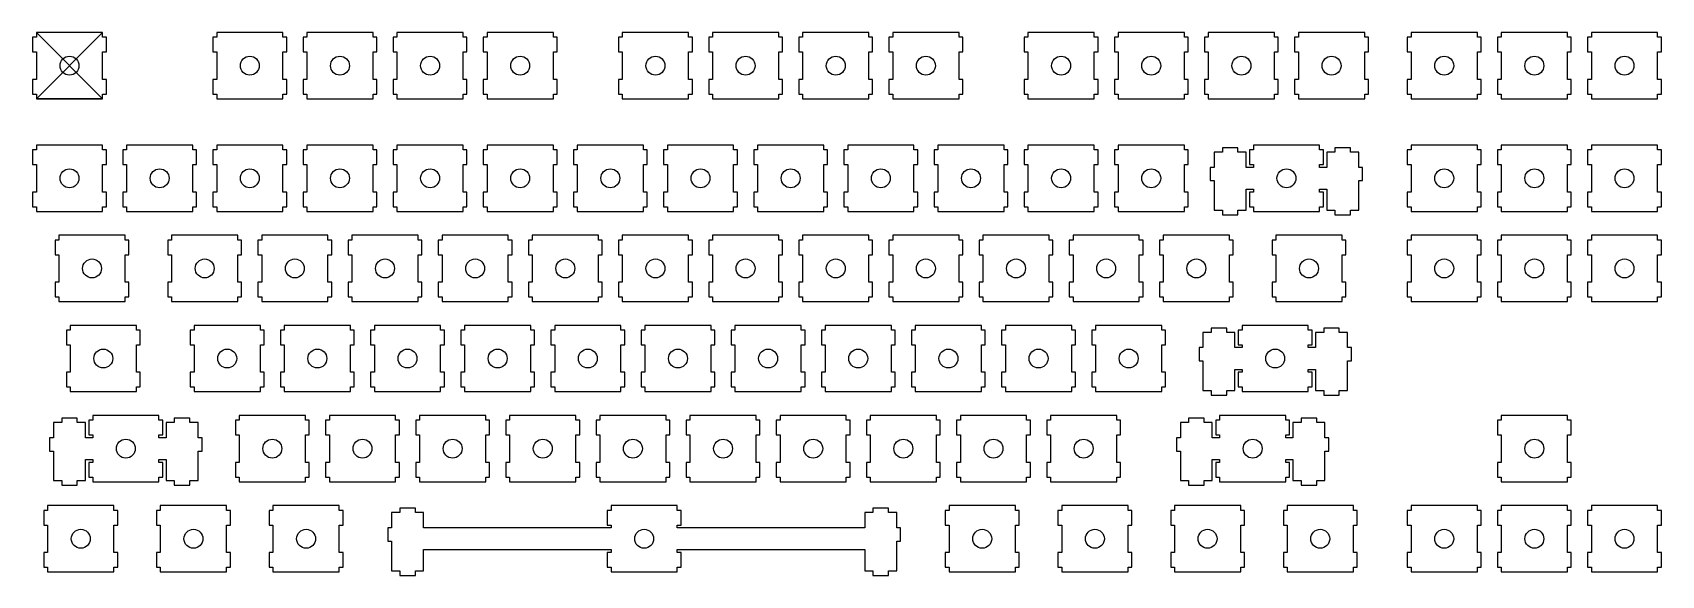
# Model space of a CAD drawing. Header units: millimetres. Extents: x 8 to 352, y 8 to 122.
import ezdxf

# ---------------------------------------------------------------- set-up
doc = ezdxf.new("R2010")
doc.units = ezdxf.units.MM

msp = doc.modelspace()

# ---------------------------------------------------------------- linework, layer by layer
at = {"color": 0}
for p, q in [((8.56, 121.43), (7.76, 121.43)), ((7.76, 121.43), (7.76, 118.33)), ((8.56, 122.43), (8.56, 121.43)), ((22.56, 122.43), (8.56, 122.43)), ((22.56, 121.43), (22.56, 122.43)), ((23.36, 121.43), (22.56, 121.43)), ((23.36, 118.33), (23.36, 121.43)), ((46.66, 121.43), (45.86, 121.43)), ((45.86, 121.43), (45.86, 118.33)), ((46.66, 122.43), (46.66, 121.43)), ((60.66, 122.43), (46.66, 122.43)), ((60.66, 121.43), (60.66, 122.43)), ((61.46, 121.43), (60.66, 121.43)), ((61.46, 118.33), (61.46, 121.43)), ((65.71, 121.43), (64.91, 121.43)), ((64.91, 121.43), (64.91, 118.33)), ((65.71, 122.43), (65.71, 121.43)), ((79.71, 122.43), (65.71, 122.43)), ((79.71, 121.43), (79.71, 122.43)), ((80.51, 121.43), (79.71, 121.43)), ((80.51, 118.33), (80.51, 121.43)), ((84.76, 121.43), (83.96, 121.43)), ((83.96, 121.43), (83.96, 118.33)), ((84.76, 122.43), (84.76, 121.43)), ((98.76, 122.43), (84.76, 122.43)), ((98.76, 121.43), (98.76, 122.43)), ((99.55, 121.43), (98.76, 121.43)), ((99.55, 118.33), (99.55, 121.43)), ((103.8, 121.43), (103.01, 121.43)), ((103.01, 121.43), (103.01, 118.33)), ((103.8, 122.43), (103.8, 121.43)), ((117.81, 122.43), (103.8, 122.43)), ((117.81, 121.43), (117.81, 122.43)), ((118.6, 121.43), (117.81, 121.43)), ((118.6, 118.33), (118.6, 121.43)), ((132.38, 121.43), (131.58, 121.43)), ((131.58, 121.43), (131.58, 118.33)), ((132.38, 122.43), (132.38, 121.43)), ((146.38, 122.43), (132.38, 122.43)), ((146.38, 121.43), (146.38, 122.43)), ((147.18, 121.43), (146.38, 121.43)), ((147.18, 118.33), (147.18, 121.43)), ((151.43, 121.43), (150.63, 121.43)), ((150.63, 121.43), (150.63, 118.33)), ((151.43, 122.43), (151.43, 121.43)), ((165.43, 122.43), (151.43, 122.43)), ((165.43, 121.43), (165.43, 122.43)), ((166.23, 121.43), (165.43, 121.43)), ((166.23, 118.33), (166.23, 121.43)), ((170.48, 121.43), (169.68, 121.43)), ((169.68, 121.43), (169.68, 118.33)), ((170.48, 122.43), (170.48, 121.43)), ((184.48, 122.43), (170.48, 122.43)), ((184.48, 121.43), (184.48, 122.43)), ((185.28, 121.43), (184.48, 121.43)), ((185.28, 118.33), (185.28, 121.43)), ((189.53, 121.43), (188.73, 121.43)), ((188.73, 121.43), (188.73, 118.33)), ((189.53, 122.43), (189.53, 121.43)), ((203.53, 122.43), (189.53, 122.43)), ((203.53, 121.43), (203.53, 122.43)), ((204.33, 121.43), (203.53, 121.43)), ((204.33, 118.33), (204.33, 121.43)), ((218.11, 121.43), (217.31, 121.43)), ((217.31, 121.43), (217.31, 118.33)), ((218.11, 122.43), (218.11, 121.43)), ((232.11, 122.43), (218.11, 122.43)), ((232.11, 121.43), (232.11, 122.43)), ((232.91, 121.43), (232.11, 121.43)), ((232.91, 118.33), (232.91, 121.43)), ((237.16, 121.43), (236.36, 121.43)), ((236.36, 121.43), (236.36, 118.33)), ((237.16, 122.43), (237.16, 121.43)), ((251.16, 122.43), (237.16, 122.43)), ((251.16, 121.43), (251.16, 122.43)), ((251.96, 121.43), (251.16, 121.43)), ((251.96, 118.33), (251.96, 121.43)), ((256.21, 121.43), (255.41, 121.43)), ((255.41, 121.43), (255.41, 118.33)), ((256.21, 122.43), (256.21, 121.43)), ((270.21, 122.43), (256.21, 122.43)), ((270.21, 121.43), (270.21, 122.43)), ((271.01, 121.43), (270.21, 121.43)), ((271.01, 118.33), (271.01, 121.43)), ((275.26, 121.43), (274.46, 121.43)), ((274.46, 121.43), (274.46, 118.33)), ((275.26, 122.43), (275.26, 121.43)), ((289.26, 122.43), (275.26, 122.43)), ((289.26, 121.43), (289.26, 122.43)), ((290.06, 121.43), (289.26, 121.43)), ((290.06, 118.33), (290.06, 121.43)), ((299.07, 121.43), (298.27, 121.43)), ((298.27, 121.43), (298.27, 118.33)), ((299.07, 122.43), (299.07, 121.43)), ((313.07, 122.43), (299.07, 122.43)), ((313.07, 121.43), (313.07, 122.43)), ((313.87, 121.43), (313.07, 121.43)), ((313.87, 118.33), (313.87, 121.43)), ((318.12, 121.43), (317.32, 121.43)), ((317.32, 121.43), (317.32, 118.33)), ((318.12, 122.43), (318.12, 121.43)), ((332.12, 122.43), (318.12, 122.43)), ((332.12, 121.43), (332.12, 122.43)), ((332.92, 121.43), (332.12, 121.43)), ((332.92, 118.33), (332.92, 121.43)), ((337.17, 121.43), (336.37, 121.43)), ((336.37, 121.43), (336.37, 118.33)), ((337.17, 122.43), (337.17, 121.43)), ((351.17, 122.43), (337.17, 122.43)), ((351.17, 121.43), (351.17, 122.43)), ((351.97, 121.43), (351.17, 121.43)), ((351.97, 118.33), (351.97, 121.43)), ((7.76, 118.33), (8.56, 118.33)), ((8.56, 118.33), (8.56, 112.53)), ((22.56, 112.53), (22.56, 118.33)), ((22.56, 118.33), (23.36, 118.33)), ((45.86, 118.33), (46.66, 118.33)), ((46.66, 118.33), (46.66, 112.53)), ((60.66, 112.53), (60.66, 118.33)), ((60.66, 118.33), (61.46, 118.33)), ((64.91, 118.33), (65.71, 118.33)), ((65.71, 118.33), (65.71, 112.53)), ((79.71, 112.53), (79.71, 118.33)), ((79.71, 118.33), (80.51, 118.33)), ((83.96, 118.33), (84.76, 118.33)), ((84.76, 118.33), (84.76, 112.53)), ((98.76, 112.53), (98.76, 118.33)), ((98.76, 118.33), (99.55, 118.33)), ((103.01, 118.33), (103.8, 118.33)), ((103.8, 118.33), (103.8, 112.53)), ((117.81, 112.53), (117.81, 118.33)), ((117.81, 118.33), (118.6, 118.33)), ((131.58, 118.33), (132.38, 118.33)), ((132.38, 118.33), (132.38, 112.53)), ((146.38, 112.53), (146.38, 118.33)), ((146.38, 118.33), (147.18, 118.33)), ((150.63, 118.33), (151.43, 118.33)), ((151.43, 118.33), (151.43, 112.53)), ((165.43, 112.53), (165.43, 118.33)), ((165.43, 118.33), (166.23, 118.33)), ((169.68, 118.33), (170.48, 118.33)), ((170.48, 118.33), (170.48, 112.53)), ((184.48, 112.53), (184.48, 118.33)), ((184.48, 118.33), (185.28, 118.33)), ((188.73, 118.33), (189.53, 118.33)), ((189.53, 118.33), (189.53, 112.53)), ((203.53, 112.53), (203.53, 118.33)), ((203.53, 118.33), (204.33, 118.33)), ((217.31, 118.33), (218.11, 118.33)), ((218.11, 118.33), (218.11, 112.53)), ((232.11, 112.53), (232.11, 118.33)), ((232.11, 118.33), (232.91, 118.33)), ((236.36, 118.33), (237.16, 118.33)), ((237.16, 118.33), (237.16, 112.53)), ((251.16, 112.53), (251.16, 118.33)), ((251.16, 118.33), (251.96, 118.33)), ((255.41, 118.33), (256.21, 118.33)), ((256.21, 118.33), (256.21, 112.53)), ((270.21, 112.53), (270.21, 118.33)), ((270.21, 118.33), (271.01, 118.33)), ((274.46, 118.33), (275.26, 118.33)), ((275.26, 118.33), (275.26, 112.53)), ((289.26, 112.53), (289.26, 118.33)), ((289.26, 118.33), (290.06, 118.33)), ((298.27, 118.33), (299.07, 118.33)), ((299.07, 118.33), (299.07, 112.53)), ((313.07, 112.53), (313.07, 118.33)), ((313.07, 118.33), (313.87, 118.33)), ((317.32, 118.33), (318.12, 118.33)), ((318.12, 118.33), (318.12, 112.53)), ((332.12, 112.53), (332.12, 118.33)), ((332.12, 118.33), (332.92, 118.33)), ((336.37, 118.33), (337.17, 118.33)), ((337.17, 118.33), (337.17, 112.53)), ((351.17, 112.53), (351.17, 118.33)), ((351.17, 118.33), (351.97, 118.33)), ((8.56, 112.53), (7.76, 112.53)), ((7.76, 112.53), (7.76, 109.43)), ((23.36, 112.53), (22.56, 112.53)), ((23.36, 109.43), (23.36, 112.53)), ((46.66, 112.53), (45.86, 112.53)), ((45.86, 112.53), (45.86, 109.43)), ((61.46, 112.53), (60.66, 112.53)), ((61.46, 109.43), (61.46, 112.53)), ((65.71, 112.53), (64.91, 112.53)), ((64.91, 112.53), (64.91, 109.43)), ((80.51, 112.53), (79.71, 112.53)), ((80.51, 109.43), (80.51, 112.53)), ((84.76, 112.53), (83.96, 112.53)), ((83.96, 112.53), (83.96, 109.43)), ((99.55, 112.53), (98.76, 112.53)), ((99.55, 109.43), (99.55, 112.53)), ((103.8, 112.53), (103.01, 112.53)), ((103.01, 112.53), (103.01, 109.43)), ((118.6, 112.53), (117.81, 112.53)), ((118.6, 109.43), (118.6, 112.53)), ((132.38, 112.53), (131.58, 112.53)), ((131.58, 112.53), (131.58, 109.43)), ((147.18, 112.53), (146.38, 112.53)), ((147.18, 109.43), (147.18, 112.53)), ((151.43, 112.53), (150.63, 112.53)), ((150.63, 112.53), (150.63, 109.43)), ((166.23, 112.53), (165.43, 112.53)), ((166.23, 109.43), (166.23, 112.53)), ((170.48, 112.53), (169.68, 112.53)), ((169.68, 112.53), (169.68, 109.43)), ((185.28, 112.53), (184.48, 112.53)), ((185.28, 109.43), (185.28, 112.53)), ((189.53, 112.53), (188.73, 112.53)), ((188.73, 112.53), (188.73, 109.43)), ((204.33, 112.53), (203.53, 112.53)), ((204.33, 109.43), (204.33, 112.53)), ((218.11, 112.53), (217.31, 112.53)), ((217.31, 112.53), (217.31, 109.43)), ((232.91, 112.53), (232.11, 112.53)), ((232.91, 109.43), (232.91, 112.53)), ((237.16, 112.53), (236.36, 112.53)), ((236.36, 112.53), (236.36, 109.43)), ((251.96, 112.53), (251.16, 112.53)), ((251.96, 109.43), (251.96, 112.53)), ((256.21, 112.53), (255.41, 112.53)), ((255.41, 112.53), (255.41, 109.43)), ((271.01, 112.53), (270.21, 112.53)), ((271.01, 109.43), (271.01, 112.53)), ((275.26, 112.53), (274.46, 112.53)), ((274.46, 112.53), (274.46, 109.43)), ((290.06, 112.53), (289.26, 112.53)), ((290.06, 109.43), (290.06, 112.53)), ((299.07, 112.53), (298.27, 112.53)), ((298.27, 112.53), (298.27, 109.43)), ((313.87, 112.53), (313.07, 112.53)), ((313.87, 109.43), (313.87, 112.53)), ((318.12, 112.53), (317.32, 112.53)), ((317.32, 112.53), (317.32, 109.43)), ((332.92, 112.53), (332.12, 112.53)), ((332.92, 109.43), (332.92, 112.53)), ((337.17, 112.53), (336.37, 112.53)), ((336.37, 112.53), (336.37, 109.43)), ((351.97, 112.53), (351.17, 112.53)), ((351.97, 109.43), (351.97, 112.53)), ((7.76, 109.43), (8.56, 109.43)), ((8.56, 109.43), (8.56, 108.43)), ((8.56, 108.43), (22.56, 108.43)), ((22.56, 108.43), (22.56, 109.43)), ((22.56, 109.43), (23.36, 109.43)), ((45.86, 109.43), (46.66, 109.43)), ((46.66, 109.43), (46.66, 108.43)), ((46.66, 108.43), (60.66, 108.43)), ((60.66, 108.43), (60.66, 109.43)), ((60.66, 109.43), (61.46, 109.43)), ((64.91, 109.43), (65.71, 109.43)), ((65.71, 109.43), (65.71, 108.43)), ((65.71, 108.43), (79.71, 108.43)), ((79.71, 108.43), (79.71, 109.43)), ((79.71, 109.43), (80.51, 109.43)), ((83.96, 109.43), (84.76, 109.43)), ((84.76, 109.43), (84.76, 108.43)), ((84.76, 108.43), (98.76, 108.43)), ((98.76, 108.43), (98.76, 109.43)), ((98.76, 109.43), (99.55, 109.43)), ((103.01, 109.43), (103.8, 109.43)), ((103.8, 109.43), (103.8, 108.43)), ((103.8, 108.43), (117.81, 108.43)), ((117.81, 108.43), (117.81, 109.43)), ((117.81, 109.43), (118.6, 109.43)), ((131.58, 109.43), (132.38, 109.43)), ((132.38, 109.43), (132.38, 108.43)), ((132.38, 108.43), (146.38, 108.43)), ((146.38, 108.43), (146.38, 109.43)), ((146.38, 109.43), (147.18, 109.43)), ((150.63, 109.43), (151.43, 109.43)), ((151.43, 109.43), (151.43, 108.43)), ((151.43, 108.43), (165.43, 108.43)), ((165.43, 108.43), (165.43, 109.43)), ((165.43, 109.43), (166.23, 109.43)), ((169.68, 109.43), (170.48, 109.43)), ((170.48, 109.43), (170.48, 108.43)), ((170.48, 108.43), (184.48, 108.43)), ((184.48, 108.43), (184.48, 109.43)), ((184.48, 109.43), (185.28, 109.43)), ((188.73, 109.43), (189.53, 109.43)), ((189.53, 109.43), (189.53, 108.43)), ((189.53, 108.43), (203.53, 108.43)), ((203.53, 108.43), (203.53, 109.43)), ((203.53, 109.43), (204.33, 109.43)), ((217.31, 109.43), (218.11, 109.43)), ((218.11, 109.43), (218.11, 108.43)), ((218.11, 108.43), (232.11, 108.43)), ((232.11, 108.43), (232.11, 109.43)), ((232.11, 109.43), (232.91, 109.43)), ((236.36, 109.43), (237.16, 109.43)), ((237.16, 109.43), (237.16, 108.43)), ((237.16, 108.43), (251.16, 108.43)), ((251.16, 108.43), (251.16, 109.43)), ((251.16, 109.43), (251.96, 109.43)), ((255.41, 109.43), (256.21, 109.43)), ((256.21, 109.43), (256.21, 108.43)), ((256.21, 108.43), (270.21, 108.43)), ((270.21, 108.43), (270.21, 109.43)), ((270.21, 109.43), (271.01, 109.43)), ((274.46, 109.43), (275.26, 109.43)), ((275.26, 109.43), (275.26, 108.43)), ((275.26, 108.43), (289.26, 108.43)), ((289.26, 108.43), (289.26, 109.43)), ((289.26, 109.43), (290.06, 109.43)), ((298.27, 109.43), (299.07, 109.43)), ((299.07, 109.43), (299.07, 108.43)), ((299.07, 108.43), (313.07, 108.43)), ((313.07, 108.43), (313.07, 109.43)), ((313.07, 109.43), (313.87, 109.43)), ((317.32, 109.43), (318.12, 109.43)), ((318.12, 109.43), (318.12, 108.43)), ((318.12, 108.43), (332.12, 108.43)), ((332.12, 108.43), (332.12, 109.43)), ((332.12, 109.43), (332.92, 109.43)), ((336.37, 109.43), (337.17, 109.43)), ((337.17, 109.43), (337.17, 108.43)), ((337.17, 108.43), (351.17, 108.43)), ((351.17, 108.43), (351.17, 109.43)), ((351.17, 109.43), (351.97, 109.43)), ((8.56, 97.62), (7.76, 97.62)), ((7.76, 97.62), (7.76, 94.52)), ((8.56, 98.62), (8.56, 97.62)), ((22.56, 98.62), (8.56, 98.62)), ((22.56, 97.62), (22.56, 98.62)), ((23.36, 97.62), (22.56, 97.62)), ((23.36, 94.52), (23.36, 97.62)), ((27.61, 97.62), (26.81, 97.62)), ((26.81, 97.62), (26.81, 94.52)), ((27.61, 98.62), (27.61, 97.62)), ((41.61, 98.62), (27.61, 98.62)), ((41.61, 97.62), (41.61, 98.62)), ((42.41, 97.62), (41.61, 97.62)), ((42.41, 94.52), (42.41, 97.62)), ((46.66, 97.62), (45.86, 97.62)), ((45.86, 97.62), (45.86, 94.52)), ((46.66, 98.62), (46.66, 97.62)), ((60.66, 98.62), (46.66, 98.62)), ((60.66, 97.62), (60.66, 98.62)), ((61.46, 97.62), (60.66, 97.62)), ((61.46, 94.52), (61.46, 97.62)), ((65.71, 97.62), (64.91, 97.62)), ((64.91, 97.62), (64.91, 94.52)), ((65.71, 98.62), (65.71, 97.62)), ((79.71, 98.62), (65.71, 98.62)), ((79.71, 97.62), (79.71, 98.62)), ((80.51, 97.62), (79.71, 97.62)), ((80.51, 94.52), (80.51, 97.62)), ((84.76, 97.62), (83.96, 97.62)), ((83.96, 97.62), (83.96, 94.52)), ((84.76, 98.62), (84.76, 97.62)), ((98.76, 98.62), (84.76, 98.62)), ((98.76, 97.62), (98.76, 98.62)), ((99.55, 97.62), (98.76, 97.62)), ((99.55, 94.52), (99.55, 97.62)), ((103.8, 97.62), (103.01, 97.62)), ((103.01, 97.62), (103.01, 94.52)), ((103.8, 98.62), (103.8, 97.62)), ((117.81, 98.62), (103.8, 98.62)), ((117.81, 97.62), (117.81, 98.62)), ((118.6, 97.62), (117.81, 97.62)), ((118.6, 94.52), (118.6, 97.62)), ((122.85, 97.62), (122.06, 97.62)), ((122.06, 97.62), (122.06, 94.52)), ((122.85, 98.62), (122.85, 97.62)), ((136.86, 98.62), (122.85, 98.62)), ((136.86, 97.62), (136.86, 98.62)), ((137.66, 97.62), (136.86, 97.62)), ((137.66, 94.52), (137.66, 97.62)), ((141.91, 97.62), (141.11, 97.62)), ((141.11, 97.62), (141.11, 94.52)), ((141.91, 98.62), (141.91, 97.62)), ((155.91, 98.62), (141.91, 98.62)), ((155.91, 97.62), (155.91, 98.62)), ((156.71, 97.62), (155.91, 97.62)), ((156.71, 94.52), (156.71, 97.62)), ((160.96, 97.62), (160.16, 97.62)), ((160.16, 97.62), (160.16, 94.52)), ((160.96, 98.62), (160.96, 97.62)), ((174.96, 98.62), (160.96, 98.62)), ((174.96, 97.62), (174.96, 98.62)), ((175.76, 97.62), (174.96, 97.62)), ((175.76, 94.52), (175.76, 97.62)), ((180.01, 97.62), (179.21, 97.62)), ((179.21, 97.62), (179.21, 94.52)), ((180.01, 98.62), (180.01, 97.62)), ((194.01, 98.62), (180.01, 98.62)), ((194.01, 97.62), (194.01, 98.62)), ((194.81, 97.62), (194.01, 97.62)), ((194.81, 94.52), (194.81, 97.62)), ((199.06, 97.62), (198.26, 97.62)), ((198.26, 97.62), (198.26, 94.52)), ((199.06, 98.62), (199.06, 97.62)), ((213.06, 98.62), (199.06, 98.62)), ((213.06, 97.62), (213.06, 98.62)), ((213.86, 97.62), (213.06, 97.62)), ((213.86, 94.52), (213.86, 97.62)), ((218.11, 97.62), (217.31, 97.62)), ((217.31, 97.62), (217.31, 94.52)), ((218.11, 98.62), (218.11, 97.62)), ((232.11, 98.62), (218.11, 98.62)), ((232.11, 97.62), (232.11, 98.62)), ((232.91, 97.62), (232.11, 97.62)), ((232.91, 94.52), (232.91, 97.62)), ((237.16, 97.62), (236.36, 97.62)), ((236.36, 97.62), (236.36, 94.52)), ((237.16, 98.62), (237.16, 97.62)), ((251.16, 98.62), (237.16, 98.62)), ((251.16, 97.62), (251.16, 98.62)), ((251.96, 97.62), (251.16, 97.62)), ((251.96, 94.52), (251.96, 97.62)), ((259.18, 97.15), (257.46, 97.15)), ((257.46, 97.15), (257.46, 93.92)), ((262.48, 98.07), (259.18, 98.07)), ((259.18, 98.07), (259.18, 97.15)), ((262.48, 97.15), (262.48, 98.07)), ((264.21, 97.15), (262.48, 97.15)), ((264.21, 93.92), (264.21, 97.15)), ((265.73, 97.62), (264.93, 97.62)), ((264.93, 97.62), (264.93, 94.52)), ((265.73, 98.62), (265.73, 97.62)), ((279.73, 98.62), (265.73, 98.62)), ((279.73, 97.62), (279.73, 98.62)), ((280.53, 97.62), (279.73, 97.62)), ((280.53, 94.52), (280.53, 97.62)), ((282.98, 97.15), (281.26, 97.15)), ((281.26, 97.15), (281.26, 93.92)), ((286.28, 98.07), (282.98, 98.07)), ((282.98, 98.07), (282.98, 97.15)), ((286.28, 97.15), (286.28, 98.07)), ((288.01, 97.15), (286.28, 97.15)), ((288.01, 93.92), (288.01, 97.15)), ((299.07, 97.62), (298.27, 97.62)), ((298.27, 97.62), (298.27, 94.52)), ((299.07, 98.62), (299.07, 97.62)), ((313.07, 98.62), (299.07, 98.62)), ((313.07, 97.62), (313.07, 98.62)), ((313.87, 97.62), (313.07, 97.62)), ((313.87, 94.52), (313.87, 97.62)), ((318.12, 97.62), (317.32, 97.62)), ((317.32, 97.62), (317.32, 94.52)), ((318.12, 98.62), (318.12, 97.62)), ((332.12, 98.62), (318.12, 98.62)), ((332.12, 97.62), (332.12, 98.62)), ((332.92, 97.62), (332.12, 97.62)), ((332.92, 94.52), (332.92, 97.62)), ((337.17, 97.62), (336.37, 97.62)), ((336.37, 97.62), (336.37, 94.52)), ((337.17, 98.62), (337.17, 97.62)), ((351.17, 98.62), (337.17, 98.62)), ((351.17, 97.62), (351.17, 98.62)), ((351.97, 97.62), (351.17, 97.62)), ((351.97, 94.52), (351.97, 97.62)), ((7.76, 94.52), (8.56, 94.52)), ((8.56, 94.52), (8.56, 88.72)), ((22.56, 88.72), (22.56, 94.52)), ((22.56, 94.52), (23.36, 94.52)), ((26.81, 94.52), (27.61, 94.52)), ((27.61, 94.52), (27.61, 88.72)), ((41.61, 88.72), (41.61, 94.52)), ((41.61, 94.52), (42.41, 94.52)), ((45.86, 94.52), (46.66, 94.52)), ((46.66, 94.52), (46.66, 88.72)), ((60.66, 88.72), (60.66, 94.52)), ((60.66, 94.52), (61.46, 94.52)), ((64.91, 94.52), (65.71, 94.52)), ((65.71, 94.52), (65.71, 88.72)), ((79.71, 88.72), (79.71, 94.52)), ((79.71, 94.52), (80.51, 94.52)), ((83.96, 94.52), (84.76, 94.52)), ((84.76, 94.52), (84.76, 88.72)), ((98.76, 88.72), (98.76, 94.52)), ((98.76, 94.52), (99.55, 94.52)), ((103.01, 94.52), (103.8, 94.52)), ((103.8, 94.52), (103.8, 88.72)), ((117.81, 88.72), (117.81, 94.52)), ((117.81, 94.52), (118.6, 94.52)), ((122.06, 94.52), (122.85, 94.52)), ((122.85, 94.52), (122.85, 88.72)), ((136.86, 88.72), (136.86, 94.52)), ((136.86, 94.52), (137.66, 94.52)), ((141.11, 94.52), (141.91, 94.52)), ((141.91, 94.52), (141.91, 88.72)), ((155.91, 88.72), (155.91, 94.52)), ((155.91, 94.52), (156.71, 94.52)), ((160.16, 94.52), (160.96, 94.52)), ((160.96, 94.52), (160.96, 88.72)), ((174.96, 88.72), (174.96, 94.52)), ((174.96, 94.52), (175.76, 94.52)), ((179.21, 94.52), (180.01, 94.52)), ((180.01, 94.52), (180.01, 88.72)), ((194.01, 88.72), (194.01, 94.52)), ((194.01, 94.52), (194.81, 94.52)), ((198.26, 94.52), (199.06, 94.52)), ((199.06, 94.52), (199.06, 88.72)), ((213.06, 88.72), (213.06, 94.52)), ((213.06, 94.52), (213.86, 94.52)), ((217.31, 94.52), (218.11, 94.52)), ((218.11, 94.52), (218.11, 88.72)), ((232.11, 88.72), (232.11, 94.52)), ((232.11, 94.52), (232.91, 94.52)), ((236.36, 94.52), (237.16, 94.52)), ((237.16, 94.52), (237.16, 88.72)), ((251.16, 88.72), (251.16, 94.52)), ((251.16, 94.52), (251.96, 94.52)), ((257.46, 93.92), (256.63, 93.92)), ((256.63, 93.92), (256.63, 91.12)), ((265.73, 93.92), (264.21, 93.92)), ((264.93, 94.52), (265.73, 94.52)), ((265.73, 94.52), (265.73, 93.92)), ((279.73, 93.92), (279.73, 94.52)), ((279.73, 94.52), (280.53, 94.52)), ((281.26, 93.92), (279.73, 93.92)), ((288.83, 93.92), (288.01, 93.92)), ((288.83, 91.12), (288.83, 93.92)), ((298.27, 94.52), (299.07, 94.52)), ((299.07, 94.52), (299.07, 88.72)), ((313.07, 88.72), (313.07, 94.52)), ((313.07, 94.52), (313.87, 94.52)), ((317.32, 94.52), (318.12, 94.52)), ((318.12, 94.52), (318.12, 88.72)), ((332.12, 88.72), (332.12, 94.52)), ((332.12, 94.52), (332.92, 94.52)), ((336.37, 94.52), (337.17, 94.52)), ((337.17, 94.52), (337.17, 88.72)), ((351.17, 88.72), (351.17, 94.52)), ((351.17, 94.52), (351.97, 94.52)), ((256.63, 91.12), (257.46, 91.12)), ((257.46, 91.12), (257.46, 84.85)), ((288.01, 84.85), (288.01, 91.12)), ((288.01, 91.12), (288.83, 91.12)), ((8.56, 88.72), (7.76, 88.72)), ((7.76, 88.72), (7.76, 85.62)), ((23.36, 88.72), (22.56, 88.72)), ((23.36, 85.62), (23.36, 88.72)), ((27.61, 88.72), (26.81, 88.72)), ((26.81, 88.72), (26.81, 85.62)), ((42.41, 88.72), (41.61, 88.72)), ((42.41, 85.62), (42.41, 88.72)), ((46.66, 88.72), (45.86, 88.72)), ((45.86, 88.72), (45.86, 85.62)), ((61.46, 88.72), (60.66, 88.72)), ((61.46, 85.62), (61.46, 88.72)), ((65.71, 88.72), (64.91, 88.72)), ((64.91, 88.72), (64.91, 85.62)), ((80.51, 88.72), (79.71, 88.72)), ((80.51, 85.62), (80.51, 88.72)), ((84.76, 88.72), (83.96, 88.72)), ((83.96, 88.72), (83.96, 85.62)), ((99.55, 88.72), (98.76, 88.72)), ((99.55, 85.62), (99.55, 88.72)), ((103.8, 88.72), (103.01, 88.72)), ((103.01, 88.72), (103.01, 85.62)), ((118.6, 88.72), (117.81, 88.72)), ((118.6, 85.62), (118.6, 88.72)), ((122.85, 88.72), (122.06, 88.72)), ((122.06, 88.72), (122.06, 85.62)), ((137.66, 88.72), (136.86, 88.72)), ((137.66, 85.62), (137.66, 88.72)), ((141.91, 88.72), (141.11, 88.72)), ((141.11, 88.72), (141.11, 85.62)), ((156.71, 88.72), (155.91, 88.72)), ((156.71, 85.62), (156.71, 88.72)), ((160.96, 88.72), (160.16, 88.72)), ((160.16, 88.72), (160.16, 85.62)), ((175.76, 88.72), (174.96, 88.72)), ((175.76, 85.62), (175.76, 88.72)), ((180.01, 88.72), (179.21, 88.72)), ((179.21, 88.72), (179.21, 85.62)), ((194.81, 88.72), (194.01, 88.72)), ((194.81, 85.62), (194.81, 88.72)), ((199.06, 88.72), (198.26, 88.72)), ((198.26, 88.72), (198.26, 85.62)), ((213.86, 88.72), (213.06, 88.72)), ((213.86, 85.62), (213.86, 88.72)), ((218.11, 88.72), (217.31, 88.72)), ((217.31, 88.72), (217.31, 85.62)), ((232.91, 88.72), (232.11, 88.72)), ((232.91, 85.62), (232.91, 88.72)), ((237.16, 88.72), (236.36, 88.72)), ((236.36, 88.72), (236.36, 85.62)), ((251.96, 88.72), (251.16, 88.72)), ((251.96, 85.62), (251.96, 88.72)), ((264.21, 84.85), (264.21, 89.32)), ((264.21, 89.32), (265.73, 89.32)), ((265.73, 88.72), (264.93, 88.72)), ((264.93, 88.72), (264.93, 85.62)), ((265.73, 89.32), (265.73, 88.72)), ((279.73, 88.72), (279.73, 89.32)), ((279.73, 89.32), (281.26, 89.32)), ((280.53, 88.72), (279.73, 88.72)), ((280.53, 85.62), (280.53, 88.72)), ((281.26, 89.32), (281.26, 84.85)), ((299.07, 88.72), (298.27, 88.72)), ((298.27, 88.72), (298.27, 85.62)), ((313.87, 88.72), (313.07, 88.72)), ((313.87, 85.62), (313.87, 88.72)), ((318.12, 88.72), (317.32, 88.72)), ((317.32, 88.72), (317.32, 85.62)), ((332.92, 88.72), (332.12, 88.72)), ((332.92, 85.62), (332.92, 88.72)), ((337.17, 88.72), (336.37, 88.72)), ((336.37, 88.72), (336.37, 85.62)), ((351.97, 88.72), (351.17, 88.72)), ((351.97, 85.62), (351.97, 88.72)), ((7.76, 85.62), (8.56, 85.62)), ((8.56, 85.62), (8.56, 84.62)), ((8.56, 84.62), (22.56, 84.62)), ((22.56, 84.62), (22.56, 85.62)), ((22.56, 85.62), (23.36, 85.62)), ((26.81, 85.62), (27.61, 85.62)), ((27.61, 85.62), (27.61, 84.62)), ((27.61, 84.62), (41.61, 84.62)), ((41.61, 84.62), (41.61, 85.62)), ((41.61, 85.62), (42.41, 85.62)), ((45.86, 85.62), (46.66, 85.62)), ((46.66, 85.62), (46.66, 84.62)), ((46.66, 84.62), (60.66, 84.62)), ((60.66, 84.62), (60.66, 85.62)), ((60.66, 85.62), (61.46, 85.62)), ((64.91, 85.62), (65.71, 85.62)), ((65.71, 85.62), (65.71, 84.62)), ((65.71, 84.62), (79.71, 84.62)), ((79.71, 84.62), (79.71, 85.62)), ((79.71, 85.62), (80.51, 85.62)), ((83.96, 85.62), (84.76, 85.62)), ((84.76, 85.62), (84.76, 84.62)), ((84.76, 84.62), (98.76, 84.62)), ((98.76, 84.62), (98.76, 85.62)), ((98.76, 85.62), (99.55, 85.62)), ((103.01, 85.62), (103.8, 85.62)), ((103.8, 85.62), (103.8, 84.62)), ((103.8, 84.62), (117.81, 84.62)), ((117.81, 84.62), (117.81, 85.62)), ((117.81, 85.62), (118.6, 85.62)), ((122.06, 85.62), (122.85, 85.62)), ((122.85, 85.62), (122.85, 84.62)), ((122.85, 84.62), (136.86, 84.62)), ((136.86, 84.62), (136.86, 85.62)), ((136.86, 85.62), (137.66, 85.62)), ((141.11, 85.62), (141.91, 85.62)), ((141.91, 85.62), (141.91, 84.62)), ((141.91, 84.62), (155.91, 84.62)), ((155.91, 84.62), (155.91, 85.62)), ((155.91, 85.62), (156.71, 85.62)), ((160.16, 85.62), (160.96, 85.62)), ((160.96, 85.62), (160.96, 84.62)), ((160.96, 84.62), (174.96, 84.62)), ((174.96, 84.62), (174.96, 85.62)), ((174.96, 85.62), (175.76, 85.62)), ((179.21, 85.62), (180.01, 85.62)), ((180.01, 85.62), (180.01, 84.62)), ((180.01, 84.62), (194.01, 84.62)), ((194.01, 84.62), (194.01, 85.62)), ((194.01, 85.62), (194.81, 85.62)), ((198.26, 85.62), (199.06, 85.62)), ((199.06, 85.62), (199.06, 84.62)), ((199.06, 84.62), (213.06, 84.62)), ((213.06, 84.62), (213.06, 85.62)), ((213.06, 85.62), (213.86, 85.62)), ((217.31, 85.62), (218.11, 85.62)), ((218.11, 85.62), (218.11, 84.62)), ((218.11, 84.62), (232.11, 84.62)), ((232.11, 84.62), (232.11, 85.62)), ((232.11, 85.62), (232.91, 85.62)), ((236.36, 85.62), (237.16, 85.62)), ((237.16, 85.62), (237.16, 84.62)), ((237.16, 84.62), (251.16, 84.62)), ((251.16, 84.62), (251.16, 85.62)), ((251.16, 85.62), (251.96, 85.62)), ((257.46, 84.85), (259.18, 84.85)), ((259.18, 84.85), (259.18, 83.87)), ((259.18, 83.87), (262.48, 83.87)), ((262.48, 83.87), (262.48, 84.85)), ((262.48, 84.85), (264.21, 84.85)), ((264.93, 85.62), (265.73, 85.62)), ((265.73, 85.62), (265.73, 84.62)), ((265.73, 84.62), (279.73, 84.62)), ((279.73, 84.62), (279.73, 85.62)), ((279.73, 85.62), (280.53, 85.62)), ((281.26, 84.85), (282.98, 84.85)), ((282.98, 84.85), (282.98, 83.87)), ((282.98, 83.87), (286.28, 83.87)), ((286.28, 83.87), (286.28, 84.85)), ((286.28, 84.85), (288.01, 84.85)), ((298.27, 85.62), (299.07, 85.62)), ((299.07, 85.62), (299.07, 84.62)), ((299.07, 84.62), (313.07, 84.62)), ((313.07, 84.62), (313.07, 85.62)), ((313.07, 85.62), (313.87, 85.62)), ((317.32, 85.62), (318.12, 85.62)), ((318.12, 85.62), (318.12, 84.62)), ((318.12, 84.62), (332.12, 84.62)), ((332.12, 84.62), (332.12, 85.62)), ((332.12, 85.62), (332.92, 85.62)), ((336.37, 85.62), (337.17, 85.62)), ((337.17, 85.62), (337.17, 84.62)), ((337.17, 84.62), (351.17, 84.62)), ((351.17, 84.62), (351.17, 85.62)), ((351.17, 85.62), (351.97, 85.62)), ((13.32, 79.57), (13.32, 78.57)), ((27.32, 79.57), (13.32, 79.57)), ((27.32, 78.57), (27.32, 79.57)), ((37.13, 79.57), (37.13, 78.57)), ((51.13, 79.57), (37.13, 79.57)), ((51.13, 78.57), (51.13, 79.57)), ((56.18, 79.57), (56.18, 78.57)), ((70.18, 79.57), (56.18, 79.57)), ((70.18, 78.57), (70.18, 79.57)), ((75.23, 79.57), (75.23, 78.57)), ((89.23, 79.57), (75.23, 79.57)), ((89.23, 78.57), (89.23, 79.57)), ((94.28, 79.57), (94.28, 78.57)), ((108.28, 79.57), (94.28, 79.57)), ((108.28, 78.57), (108.28, 79.57)), ((113.33, 79.57), (113.33, 78.57)), ((127.33, 79.57), (113.33, 79.57)), ((127.33, 78.57), (127.33, 79.57)), ((132.38, 79.57), (132.38, 78.57)), ((146.38, 79.57), (132.38, 79.57)), ((146.38, 78.57), (146.38, 79.57)), ((151.43, 79.57), (151.43, 78.57)), ((165.43, 79.57), (151.43, 79.57)), ((165.43, 78.57), (165.43, 79.57)), ((170.48, 79.57), (170.48, 78.57)), ((184.48, 79.57), (170.48, 79.57)), ((184.48, 78.57), (184.48, 79.57)), ((189.53, 79.57), (189.53, 78.57)), ((203.53, 79.57), (189.53, 79.57)), ((203.53, 78.57), (203.53, 79.57)), ((208.58, 79.57), (208.58, 78.57)), ((222.58, 79.57), (208.58, 79.57)), ((222.58, 78.57), (222.58, 79.57)), ((227.63, 79.57), (227.63, 78.57)), ((241.63, 79.57), (227.63, 79.57)), ((241.63, 78.57), (241.63, 79.57)), ((246.68, 79.57), (246.68, 78.57)), ((260.68, 79.57), (246.68, 79.57)), ((260.68, 78.57), (260.68, 79.57)), ((270.49, 79.57), (270.49, 78.57)), ((284.49, 79.57), (270.49, 79.57)), ((284.49, 78.57), (284.49, 79.57)), ((299.07, 79.57), (299.07, 78.57)), ((313.07, 79.57), (299.07, 79.57)), ((313.07, 78.57), (313.07, 79.57)), ((318.12, 79.57), (318.12, 78.57)), ((332.12, 79.57), (318.12, 79.57)), ((332.12, 78.57), (332.12, 79.57)), ((337.17, 79.57), (337.17, 78.57)), ((351.17, 79.57), (337.17, 79.57)), ((351.17, 78.57), (351.17, 79.57)), ((13.32, 78.57), (12.52, 78.57)), ((12.52, 78.57), (12.52, 75.47)), ((28.12, 78.57), (27.32, 78.57)), ((28.12, 75.47), (28.12, 78.57)), ((37.13, 78.57), (36.33, 78.57)), ((36.33, 78.57), (36.33, 75.47)), ((51.93, 78.57), (51.13, 78.57)), ((51.93, 75.47), (51.93, 78.57)), ((56.18, 78.57), (55.38, 78.57)), ((55.38, 78.57), (55.38, 75.47)), ((70.98, 78.57), (70.18, 78.57)), ((70.98, 75.47), (70.98, 78.57)), ((75.23, 78.57), (74.43, 78.57)), ((74.43, 78.57), (74.43, 75.47)), ((90.03, 78.57), (89.23, 78.57)), ((90.03, 75.47), (90.03, 78.57)), ((94.28, 78.57), (93.48, 78.57)), ((93.48, 78.57), (93.48, 75.47)), ((109.08, 78.57), (108.28, 78.57)), ((109.08, 75.47), (109.08, 78.57)), ((113.33, 78.57), (112.53, 78.57)), ((112.53, 78.57), (112.53, 75.47)), ((128.13, 78.57), (127.33, 78.57)), ((128.13, 75.47), (128.13, 78.57)), ((132.38, 78.57), (131.58, 78.57)), ((131.58, 78.57), (131.58, 75.47)), ((147.18, 78.57), (146.38, 78.57)), ((147.18, 75.47), (147.18, 78.57)), ((151.43, 78.57), (150.63, 78.57)), ((150.63, 78.57), (150.63, 75.47)), ((166.23, 78.57), (165.43, 78.57)), ((166.23, 75.47), (166.23, 78.57)), ((170.48, 78.57), (169.68, 78.57)), ((169.68, 78.57), (169.68, 75.47)), ((185.28, 78.57), (184.48, 78.57)), ((185.28, 75.47), (185.28, 78.57)), ((189.53, 78.57), (188.73, 78.57)), ((188.73, 78.57), (188.73, 75.47)), ((204.33, 78.57), (203.53, 78.57)), ((204.33, 75.47), (204.33, 78.57)), ((208.58, 78.57), (207.78, 78.57)), ((207.78, 78.57), (207.78, 75.47)), ((223.38, 78.57), (222.58, 78.57)), ((223.38, 75.47), (223.38, 78.57)), ((227.63, 78.57), (226.83, 78.57)), ((226.83, 78.57), (226.83, 75.47)), ((242.43, 78.57), (241.63, 78.57)), ((242.43, 75.47), (242.43, 78.57)), ((246.68, 78.57), (245.88, 78.57)), ((245.88, 78.57), (245.88, 75.47)), ((261.48, 78.57), (260.68, 78.57)), ((261.48, 75.47), (261.48, 78.57)), ((270.49, 78.57), (269.69, 78.57)), ((269.69, 78.57), (269.69, 75.47)), ((285.29, 78.57), (284.49, 78.57)), ((285.29, 75.47), (285.29, 78.57)), ((299.07, 78.57), (298.27, 78.57)), ((298.27, 78.57), (298.27, 75.47)), ((313.87, 78.57), (313.07, 78.57)), ((313.87, 75.47), (313.87, 78.57)), ((318.12, 78.57), (317.32, 78.57)), ((317.32, 78.57), (317.32, 75.47)), ((332.92, 78.57), (332.12, 78.57)), ((332.92, 75.47), (332.92, 78.57)), ((337.17, 78.57), (336.37, 78.57)), ((336.37, 78.57), (336.37, 75.47)), ((351.97, 78.57), (351.17, 78.57)), ((351.97, 75.47), (351.97, 78.57)), ((12.52, 75.47), (13.32, 75.47)), ((13.32, 75.47), (13.32, 69.67)), ((27.32, 69.67), (27.32, 75.47)), ((27.32, 75.47), (28.12, 75.47)), ((36.33, 75.47), (37.13, 75.47)), ((37.13, 75.47), (37.13, 69.67)), ((51.13, 69.67), (51.13, 75.47)), ((51.13, 75.47), (51.93, 75.47)), ((55.38, 75.47), (56.18, 75.47)), ((56.18, 75.47), (56.18, 69.67)), ((70.18, 69.67), (70.18, 75.47)), ((70.18, 75.47), (70.98, 75.47)), ((74.43, 75.47), (75.23, 75.47)), ((75.23, 75.47), (75.23, 69.67)), ((89.23, 69.67), (89.23, 75.47)), ((89.23, 75.47), (90.03, 75.47)), ((93.48, 75.47), (94.28, 75.47)), ((94.28, 75.47), (94.28, 69.67)), ((108.28, 69.67), (108.28, 75.47)), ((108.28, 75.47), (109.08, 75.47)), ((112.53, 75.47), (113.33, 75.47)), ((113.33, 75.47), (113.33, 69.67)), ((127.33, 69.67), (127.33, 75.47)), ((127.33, 75.47), (128.13, 75.47)), ((131.58, 75.47), (132.38, 75.47)), ((132.38, 75.47), (132.38, 69.67)), ((146.38, 69.67), (146.38, 75.47)), ((146.38, 75.47), (147.18, 75.47)), ((150.63, 75.47), (151.43, 75.47)), ((151.43, 75.47), (151.43, 69.67)), ((165.43, 69.67), (165.43, 75.47)), ((165.43, 75.47), (166.23, 75.47)), ((169.68, 75.47), (170.48, 75.47)), ((170.48, 75.47), (170.48, 69.67)), ((184.48, 69.67), (184.48, 75.47)), ((184.48, 75.47), (185.28, 75.47)), ((188.73, 75.47), (189.53, 75.47)), ((189.53, 75.47), (189.53, 69.67)), ((203.53, 69.67), (203.53, 75.47)), ((203.53, 75.47), (204.33, 75.47)), ((207.78, 75.47), (208.58, 75.47)), ((208.58, 75.47), (208.58, 69.67)), ((222.58, 69.67), (222.58, 75.47)), ((222.58, 75.47), (223.38, 75.47)), ((226.83, 75.47), (227.63, 75.47)), ((227.63, 75.47), (227.63, 69.67)), ((241.63, 69.67), (241.63, 75.47)), ((241.63, 75.47), (242.43, 75.47)), ((245.88, 75.47), (246.68, 75.47)), ((246.68, 75.47), (246.68, 69.67)), ((260.68, 69.67), (260.68, 75.47)), ((260.68, 75.47), (261.48, 75.47)), ((269.69, 75.47), (270.49, 75.47)), ((270.49, 75.47), (270.49, 69.67)), ((284.49, 69.67), (284.49, 75.47)), ((284.49, 75.47), (285.29, 75.47)), ((298.27, 75.47), (299.07, 75.47)), ((299.07, 75.47), (299.07, 69.67)), ((313.07, 69.67), (313.07, 75.47)), ((313.07, 75.47), (313.87, 75.47)), ((317.32, 75.47), (318.12, 75.47)), ((318.12, 75.47), (318.12, 69.67)), ((332.12, 69.67), (332.12, 75.47)), ((332.12, 75.47), (332.92, 75.47)), ((336.37, 75.47), (337.17, 75.47)), ((337.17, 75.47), (337.17, 69.67)), ((351.17, 69.67), (351.17, 75.47)), ((351.17, 75.47), (351.97, 75.47)), ((13.32, 69.67), (12.52, 69.67)), ((12.52, 69.67), (12.52, 66.57)), ((28.12, 69.67), (27.32, 69.67)), ((28.12, 66.57), (28.12, 69.67)), ((37.13, 69.67), (36.33, 69.67)), ((36.33, 69.67), (36.33, 66.57)), ((51.93, 69.67), (51.13, 69.67)), ((51.93, 66.57), (51.93, 69.67)), ((56.18, 69.67), (55.38, 69.67)), ((55.38, 69.67), (55.38, 66.57)), ((70.98, 69.67), (70.18, 69.67)), ((70.98, 66.57), (70.98, 69.67)), ((75.23, 69.67), (74.43, 69.67)), ((74.43, 69.67), (74.43, 66.57)), ((90.03, 69.67), (89.23, 69.67)), ((90.03, 66.57), (90.03, 69.67)), ((94.28, 69.67), (93.48, 69.67)), ((93.48, 69.67), (93.48, 66.57)), ((109.08, 69.67), (108.28, 69.67)), ((109.08, 66.57), (109.08, 69.67)), ((113.33, 69.67), (112.53, 69.67)), ((112.53, 69.67), (112.53, 66.57)), ((128.13, 69.67), (127.33, 69.67)), ((128.13, 66.57), (128.13, 69.67)), ((132.38, 69.67), (131.58, 69.67)), ((131.58, 69.67), (131.58, 66.57)), ((147.18, 69.67), (146.38, 69.67)), ((147.18, 66.57), (147.18, 69.67)), ((151.43, 69.67), (150.63, 69.67)), ((150.63, 69.67), (150.63, 66.57)), ((166.23, 69.67), (165.43, 69.67)), ((166.23, 66.57), (166.23, 69.67)), ((170.48, 69.67), (169.68, 69.67)), ((169.68, 69.67), (169.68, 66.57)), ((185.28, 69.67), (184.48, 69.67)), ((185.28, 66.57), (185.28, 69.67)), ((189.53, 69.67), (188.73, 69.67)), ((188.73, 69.67), (188.73, 66.57)), ((204.33, 69.67), (203.53, 69.67)), ((204.33, 66.57), (204.33, 69.67)), ((208.58, 69.67), (207.78, 69.67)), ((207.78, 69.67), (207.78, 66.57)), ((223.38, 69.67), (222.58, 69.67)), ((223.38, 66.57), (223.38, 69.67)), ((227.63, 69.67), (226.83, 69.67)), ((226.83, 69.67), (226.83, 66.57)), ((242.43, 69.67), (241.63, 69.67)), ((242.43, 66.57), (242.43, 69.67)), ((246.68, 69.67), (245.88, 69.67)), ((245.88, 69.67), (245.88, 66.57)), ((261.48, 69.67), (260.68, 69.67)), ((261.48, 66.57), (261.48, 69.67)), ((270.49, 69.67), (269.69, 69.67)), ((269.69, 69.67), (269.69, 66.57)), ((285.29, 69.67), (284.49, 69.67)), ((285.29, 66.57), (285.29, 69.67)), ((299.07, 69.67), (298.27, 69.67)), ((298.27, 69.67), (298.27, 66.57)), ((313.87, 69.67), (313.07, 69.67)), ((313.87, 66.57), (313.87, 69.67)), ((318.12, 69.67), (317.32, 69.67)), ((317.32, 69.67), (317.32, 66.57)), ((332.92, 69.67), (332.12, 69.67)), ((332.92, 66.57), (332.92, 69.67)), ((337.17, 69.67), (336.37, 69.67)), ((336.37, 69.67), (336.37, 66.57)), ((351.97, 69.67), (351.17, 69.67)), ((351.97, 66.57), (351.97, 69.67)), ((12.52, 66.57), (13.32, 66.57)), ((13.32, 66.57), (13.32, 65.57)), ((13.32, 65.57), (27.32, 65.57)), ((27.32, 65.57), (27.32, 66.57)), ((27.32, 66.57), (28.12, 66.57)), ((36.33, 66.57), (37.13, 66.57)), ((37.13, 66.57), (37.13, 65.57)), ((37.13, 65.57), (51.13, 65.57)), ((51.13, 65.57), (51.13, 66.57)), ((51.13, 66.57), (51.93, 66.57)), ((55.38, 66.57), (56.18, 66.57)), ((56.18, 66.57), (56.18, 65.57)), ((56.18, 65.57), (70.18, 65.57)), ((70.18, 65.57), (70.18, 66.57)), ((70.18, 66.57), (70.98, 66.57)), ((74.43, 66.57), (75.23, 66.57)), ((75.23, 66.57), (75.23, 65.57)), ((75.23, 65.57), (89.23, 65.57)), ((89.23, 65.57), (89.23, 66.57)), ((89.23, 66.57), (90.03, 66.57)), ((93.48, 66.57), (94.28, 66.57)), ((94.28, 66.57), (94.28, 65.57)), ((94.28, 65.57), (108.28, 65.57)), ((108.28, 65.57), (108.28, 66.57)), ((108.28, 66.57), (109.08, 66.57)), ((112.53, 66.57), (113.33, 66.57)), ((113.33, 66.57), (113.33, 65.57)), ((113.33, 65.57), (127.33, 65.57)), ((127.33, 65.57), (127.33, 66.57)), ((127.33, 66.57), (128.13, 66.57)), ((131.58, 66.57), (132.38, 66.57)), ((132.38, 66.57), (132.38, 65.57)), ((132.38, 65.57), (146.38, 65.57)), ((146.38, 65.57), (146.38, 66.57)), ((146.38, 66.57), (147.18, 66.57)), ((150.63, 66.57), (151.43, 66.57)), ((151.43, 66.57), (151.43, 65.57)), ((151.43, 65.57), (165.43, 65.57)), ((165.43, 65.57), (165.43, 66.57)), ((165.43, 66.57), (166.23, 66.57)), ((169.68, 66.57), (170.48, 66.57)), ((170.48, 66.57), (170.48, 65.57)), ((170.48, 65.57), (184.48, 65.57)), ((184.48, 65.57), (184.48, 66.57)), ((184.48, 66.57), (185.28, 66.57)), ((188.73, 66.57), (189.53, 66.57)), ((189.53, 66.57), (189.53, 65.57)), ((189.53, 65.57), (203.53, 65.57)), ((203.53, 65.57), (203.53, 66.57)), ((203.53, 66.57), (204.33, 66.57)), ((207.78, 66.57), (208.58, 66.57)), ((208.58, 66.57), (208.58, 65.57)), ((208.58, 65.57), (222.58, 65.57)), ((222.58, 65.57), (222.58, 66.57)), ((222.58, 66.57), (223.38, 66.57)), ((226.83, 66.57), (227.63, 66.57)), ((227.63, 66.57), (227.63, 65.57)), ((227.63, 65.57), (241.63, 65.57)), ((241.63, 65.57), (241.63, 66.57)), ((241.63, 66.57), (242.43, 66.57)), ((245.88, 66.57), (246.68, 66.57)), ((246.68, 66.57), (246.68, 65.57)), ((246.68, 65.57), (260.68, 65.57)), ((260.68, 65.57), (260.68, 66.57)), ((260.68, 66.57), (261.48, 66.57)), ((269.69, 66.57), (270.49, 66.57)), ((270.49, 66.57), (270.49, 65.57)), ((270.49, 65.57), (284.49, 65.57)), ((284.49, 65.57), (284.49, 66.57)), ((284.49, 66.57), (285.29, 66.57)), ((298.27, 66.57), (299.07, 66.57)), ((299.07, 66.57), (299.07, 65.57)), ((299.07, 65.57), (313.07, 65.57)), ((313.07, 65.57), (313.07, 66.57)), ((313.07, 66.57), (313.87, 66.57)), ((317.32, 66.57), (318.12, 66.57)), ((318.12, 66.57), (318.12, 65.57)), ((318.12, 65.57), (332.12, 65.57)), ((332.12, 65.57), (332.12, 66.57)), ((332.12, 66.57), (332.92, 66.57)), ((336.37, 66.57), (337.17, 66.57)), ((337.17, 66.57), (337.17, 65.57)), ((337.17, 65.57), (351.17, 65.57)), ((351.17, 65.57), (351.17, 66.57)), ((351.17, 66.57), (351.97, 66.57)), ((15.7, 59.52), (14.9, 59.52)), ((14.9, 59.52), (14.9, 56.42)), ((15.7, 60.52), (15.7, 59.52)), ((29.7, 60.52), (15.7, 60.52)), ((29.7, 59.52), (29.7, 60.52)), ((30.5, 59.52), (29.7, 59.52)), ((30.5, 56.42), (30.5, 59.52)), ((41.89, 59.52), (41.09, 59.52)), ((41.09, 59.52), (41.09, 56.42)), ((41.89, 60.52), (41.89, 59.52)), ((55.89, 60.52), (41.89, 60.52)), ((55.89, 59.52), (55.89, 60.52)), ((56.69, 59.52), (55.89, 59.52)), ((56.69, 56.42), (56.69, 59.52)), ((60.94, 59.52), (60.14, 59.52)), ((60.14, 59.52), (60.14, 56.42)), ((60.94, 60.52), (60.94, 59.52)), ((74.94, 60.52), (60.94, 60.52)), ((74.94, 59.52), (74.94, 60.52)), ((75.74, 59.52), (74.94, 59.52)), ((75.74, 56.42), (75.74, 59.52)), ((79.99, 59.52), (79.19, 59.52)), ((79.19, 59.52), (79.19, 56.42)), ((79.99, 60.52), (79.99, 59.52)), ((93.99, 60.52), (79.99, 60.52)), ((93.99, 59.52), (93.99, 60.52)), ((94.79, 59.52), (93.99, 59.52)), ((94.79, 56.42), (94.79, 59.52)), ((99.04, 59.52), (98.24, 59.52)), ((98.24, 59.52), (98.24, 56.42)), ((99.04, 60.52), (99.04, 59.52)), ((113.04, 60.52), (99.04, 60.52)), ((113.04, 59.52), (113.04, 60.52)), ((113.84, 59.52), (113.04, 59.52)), ((113.84, 56.42), (113.84, 59.52)), ((118.09, 59.52), (117.29, 59.52)), ((117.29, 59.52), (117.29, 56.42)), ((118.09, 60.52), (118.09, 59.52)), ((132.09, 60.52), (118.09, 60.52)), ((132.09, 59.52), (132.09, 60.52)), ((132.89, 59.52), (132.09, 59.52)), ((132.89, 56.42), (132.89, 59.52)), ((137.14, 59.52), (136.34, 59.52)), ((136.34, 59.52), (136.34, 56.42)), ((137.14, 60.52), (137.14, 59.52)), ((151.14, 60.52), (137.14, 60.52)), ((151.14, 59.52), (151.14, 60.52)), ((151.94, 59.52), (151.14, 59.52)), ((151.94, 56.42), (151.94, 59.52)), ((156.19, 59.52), (155.39, 59.52)), ((155.39, 59.52), (155.39, 56.42)), ((156.19, 60.52), (156.19, 59.52)), ((170.19, 60.52), (156.19, 60.52)), ((170.19, 59.52), (170.19, 60.52)), ((170.99, 59.52), (170.19, 59.52)), ((170.99, 56.42), (170.99, 59.52)), ((175.24, 59.52), (174.44, 59.52)), ((174.44, 59.52), (174.44, 56.42)), ((175.24, 60.52), (175.24, 59.52)), ((189.24, 60.52), (175.24, 60.52)), ((189.24, 59.52), (189.24, 60.52)), ((190.04, 59.52), (189.24, 59.52)), ((190.04, 56.42), (190.04, 59.52)), ((194.29, 59.52), (193.49, 59.52)), ((193.49, 59.52), (193.49, 56.42)), ((194.29, 60.52), (194.29, 59.52)), ((208.29, 60.52), (194.29, 60.52)), ((208.29, 59.52), (208.29, 60.52)), ((209.09, 59.52), (208.29, 59.52)), ((209.09, 56.42), (209.09, 59.52)), ((213.34, 59.52), (212.54, 59.52)), ((212.54, 59.52), (212.54, 56.42)), ((213.34, 60.52), (213.34, 59.52)), ((227.34, 60.52), (213.34, 60.52)), ((227.34, 59.52), (227.34, 60.52)), ((228.14, 59.52), (227.34, 59.52)), ((228.14, 56.42), (228.14, 59.52)), ((232.39, 59.52), (231.59, 59.52)), ((231.59, 59.52), (231.59, 56.42)), ((232.39, 60.52), (232.39, 59.52)), ((246.39, 60.52), (232.39, 60.52)), ((246.39, 59.52), (246.39, 60.52)), ((247.19, 59.52), (246.39, 59.52)), ((247.19, 56.42), (247.19, 59.52)), ((256.8, 59.05), (255.07, 59.05)), ((255.07, 59.05), (255.07, 55.82)), ((260.1, 59.97), (256.8, 59.97)), ((256.8, 59.97), (256.8, 59.05)), ((260.1, 59.05), (260.1, 59.97)), ((261.82, 59.05), (260.1, 59.05)), ((261.82, 55.82), (261.82, 59.05)), ((263.35, 59.52), (262.55, 59.52)), ((262.55, 59.52), (262.55, 56.42)), ((263.35, 60.52), (263.35, 59.52)), ((277.35, 60.52), (263.35, 60.52)), ((277.35, 59.52), (277.35, 60.52)), ((278.15, 59.52), (277.35, 59.52)), ((278.15, 56.42), (278.15, 59.52)), ((280.6, 59.05), (278.87, 59.05)), ((278.87, 59.05), (278.87, 55.82)), ((283.9, 59.97), (280.6, 59.97)), ((280.6, 59.97), (280.6, 59.05)), ((283.9, 59.05), (283.9, 59.97)), ((285.62, 59.05), (283.9, 59.05)), ((285.62, 55.82), (285.62, 59.05)), ((14.9, 56.42), (15.7, 56.42)), ((15.7, 56.42), (15.7, 50.62)), ((29.7, 50.62), (29.7, 56.42)), ((29.7, 56.42), (30.5, 56.42)), ((41.09, 56.42), (41.89, 56.42)), ((41.89, 56.42), (41.89, 50.62)), ((55.89, 50.62), (55.89, 56.42)), ((55.89, 56.42), (56.69, 56.42)), ((60.14, 56.42), (60.94, 56.42)), ((60.94, 56.42), (60.94, 50.62)), ((74.94, 50.62), (74.94, 56.42)), ((74.94, 56.42), (75.74, 56.42)), ((79.19, 56.42), (79.99, 56.42)), ((79.99, 56.42), (79.99, 50.62)), ((93.99, 50.62), (93.99, 56.42)), ((93.99, 56.42), (94.79, 56.42)), ((98.24, 56.42), (99.04, 56.42)), ((99.04, 56.42), (99.04, 50.62)), ((113.04, 50.62), (113.04, 56.42)), ((113.04, 56.42), (113.84, 56.42)), ((117.29, 56.42), (118.09, 56.42)), ((118.09, 56.42), (118.09, 50.62)), ((132.09, 50.62), (132.09, 56.42)), ((132.09, 56.42), (132.89, 56.42)), ((136.34, 56.42), (137.14, 56.42)), ((137.14, 56.42), (137.14, 50.62)), ((151.14, 50.62), (151.14, 56.42)), ((151.14, 56.42), (151.94, 56.42)), ((155.39, 56.42), (156.19, 56.42)), ((156.19, 56.42), (156.19, 50.62)), ((170.19, 50.62), (170.19, 56.42)), ((170.19, 56.42), (170.99, 56.42)), ((174.44, 56.42), (175.24, 56.42)), ((175.24, 56.42), (175.24, 50.62)), ((189.24, 50.62), (189.24, 56.42)), ((189.24, 56.42), (190.04, 56.42)), ((193.49, 56.42), (194.29, 56.42)), ((194.29, 56.42), (194.29, 50.62)), ((208.29, 50.62), (208.29, 56.42)), ((208.29, 56.42), (209.09, 56.42)), ((212.54, 56.42), (213.34, 56.42)), ((213.34, 56.42), (213.34, 50.62)), ((227.34, 50.62), (227.34, 56.42)), ((227.34, 56.42), (228.14, 56.42)), ((231.59, 56.42), (232.39, 56.42)), ((232.39, 56.42), (232.39, 50.62)), ((246.39, 50.62), (246.39, 56.42)), ((246.39, 56.42), (247.19, 56.42)), ((255.07, 55.82), (254.25, 55.82)), ((254.25, 55.82), (254.25, 53.02)), ((263.35, 55.82), (261.82, 55.82)), ((262.55, 56.42), (263.35, 56.42)), ((263.35, 56.42), (263.35, 55.82)), ((277.35, 55.82), (277.35, 56.42)), ((277.35, 56.42), (278.15, 56.42)), ((278.87, 55.82), (277.35, 55.82)), ((286.45, 55.82), (285.62, 55.82)), ((286.45, 53.02), (286.45, 55.82)), ((254.25, 53.02), (255.07, 53.02)), ((255.07, 53.02), (255.07, 46.75)), ((285.62, 46.75), (285.62, 53.02)), ((285.62, 53.02), (286.45, 53.02)), ((15.7, 50.62), (14.9, 50.62)), ((14.9, 50.62), (14.9, 47.52)), ((30.5, 50.62), (29.7, 50.62)), ((30.5, 47.52), (30.5, 50.62)), ((41.89, 50.62), (41.09, 50.62)), ((41.09, 50.62), (41.09, 47.52)), ((56.69, 50.62), (55.89, 50.62)), ((56.69, 47.52), (56.69, 50.62)), ((60.94, 50.62), (60.14, 50.62)), ((60.14, 50.62), (60.14, 47.52)), ((75.74, 50.62), (74.94, 50.62)), ((75.74, 47.52), (75.74, 50.62)), ((79.99, 50.62), (79.19, 50.62)), ((79.19, 50.62), (79.19, 47.52)), ((94.79, 50.62), (93.99, 50.62)), ((94.79, 47.52), (94.79, 50.62)), ((99.04, 50.62), (98.24, 50.62)), ((98.24, 50.62), (98.24, 47.52)), ((113.84, 50.62), (113.04, 50.62)), ((113.84, 47.52), (113.84, 50.62)), ((118.09, 50.62), (117.29, 50.62)), ((117.29, 50.62), (117.29, 47.52)), ((132.89, 50.62), (132.09, 50.62)), ((132.89, 47.52), (132.89, 50.62)), ((137.14, 50.62), (136.34, 50.62)), ((136.34, 50.62), (136.34, 47.52)), ((151.94, 50.62), (151.14, 50.62)), ((151.94, 47.52), (151.94, 50.62)), ((156.19, 50.62), (155.39, 50.62)), ((155.39, 50.62), (155.39, 47.52)), ((170.99, 50.62), (170.19, 50.62)), ((170.99, 47.52), (170.99, 50.62)), ((175.24, 50.62), (174.44, 50.62)), ((174.44, 50.62), (174.44, 47.52)), ((190.04, 50.62), (189.24, 50.62)), ((190.04, 47.52), (190.04, 50.62)), ((194.29, 50.62), (193.49, 50.62)), ((193.49, 50.62), (193.49, 47.52)), ((209.09, 50.62), (208.29, 50.62)), ((209.09, 47.52), (209.09, 50.62)), ((213.34, 50.62), (212.54, 50.62)), ((212.54, 50.62), (212.54, 47.52)), ((228.14, 50.62), (227.34, 50.62)), ((228.14, 47.52), (228.14, 50.62)), ((232.39, 50.62), (231.59, 50.62)), ((231.59, 50.62), (231.59, 47.52)), ((247.19, 50.62), (246.39, 50.62)), ((247.19, 47.52), (247.19, 50.62)), ((261.82, 46.75), (261.82, 51.22)), ((261.82, 51.22), (263.35, 51.22)), ((263.35, 50.62), (262.55, 50.62)), ((262.55, 50.62), (262.55, 47.52)), ((263.35, 51.22), (263.35, 50.62)), ((277.35, 50.62), (277.35, 51.22)), ((277.35, 51.22), (278.87, 51.22)), ((278.15, 50.62), (277.35, 50.62)), ((278.15, 47.52), (278.15, 50.62)), ((278.87, 51.22), (278.87, 46.75)), ((14.9, 47.52), (15.7, 47.52)), ((15.7, 47.52), (15.7, 46.52)), ((15.7, 46.52), (29.7, 46.52)), ((29.7, 46.52), (29.7, 47.52)), ((29.7, 47.52), (30.5, 47.52)), ((41.09, 47.52), (41.89, 47.52)), ((41.89, 47.52), (41.89, 46.52)), ((41.89, 46.52), (55.89, 46.52)), ((55.89, 46.52), (55.89, 47.52)), ((55.89, 47.52), (56.69, 47.52)), ((60.14, 47.52), (60.94, 47.52)), ((60.94, 47.52), (60.94, 46.52)), ((60.94, 46.52), (74.94, 46.52)), ((74.94, 46.52), (74.94, 47.52)), ((74.94, 47.52), (75.74, 47.52)), ((79.19, 47.52), (79.99, 47.52)), ((79.99, 47.52), (79.99, 46.52)), ((79.99, 46.52), (93.99, 46.52)), ((93.99, 46.52), (93.99, 47.52)), ((93.99, 47.52), (94.79, 47.52)), ((98.24, 47.52), (99.04, 47.52)), ((99.04, 47.52), (99.04, 46.52)), ((99.04, 46.52), (113.04, 46.52)), ((113.04, 46.52), (113.04, 47.52)), ((113.04, 47.52), (113.84, 47.52)), ((117.29, 47.52), (118.09, 47.52)), ((118.09, 47.52), (118.09, 46.52)), ((118.09, 46.52), (132.09, 46.52)), ((132.09, 46.52), (132.09, 47.52)), ((132.09, 47.52), (132.89, 47.52)), ((136.34, 47.52), (137.14, 47.52)), ((137.14, 47.52), (137.14, 46.52)), ((137.14, 46.52), (151.14, 46.52)), ((151.14, 46.52), (151.14, 47.52)), ((151.14, 47.52), (151.94, 47.52)), ((155.39, 47.52), (156.19, 47.52)), ((156.19, 47.52), (156.19, 46.52)), ((156.19, 46.52), (170.19, 46.52)), ((170.19, 46.52), (170.19, 47.52)), ((170.19, 47.52), (170.99, 47.52)), ((174.44, 47.52), (175.24, 47.52)), ((175.24, 47.52), (175.24, 46.52)), ((175.24, 46.52), (189.24, 46.52)), ((189.24, 46.52), (189.24, 47.52)), ((189.24, 47.52), (190.04, 47.52)), ((193.49, 47.52), (194.29, 47.52)), ((194.29, 47.52), (194.29, 46.52)), ((194.29, 46.52), (208.29, 46.52)), ((208.29, 46.52), (208.29, 47.52)), ((208.29, 47.52), (209.09, 47.52)), ((212.54, 47.52), (213.34, 47.52)), ((213.34, 47.52), (213.34, 46.52)), ((213.34, 46.52), (227.34, 46.52)), ((227.34, 46.52), (227.34, 47.52)), ((227.34, 47.52), (228.14, 47.52)), ((231.59, 47.52), (232.39, 47.52)), ((232.39, 47.52), (232.39, 46.52)), ((232.39, 46.52), (246.39, 46.52)), ((246.39, 46.52), (246.39, 47.52)), ((246.39, 47.52), (247.19, 47.52)), ((255.07, 46.75), (256.8, 46.75)), ((256.8, 46.75), (256.8, 45.77)), ((256.8, 45.77), (260.1, 45.77)), ((260.1, 45.77), (260.1, 46.75)), ((260.1, 46.75), (261.82, 46.75)), ((262.55, 47.52), (263.35, 47.52)), ((263.35, 47.52), (263.35, 46.52)), ((263.35, 46.52), (277.35, 46.52)), ((277.35, 46.52), (277.35, 47.52)), ((277.35, 47.52), (278.15, 47.52)), ((278.87, 46.75), (280.6, 46.75)), ((280.6, 46.75), (280.6, 45.77)), ((280.6, 45.77), (283.9, 45.77)), ((283.9, 45.77), (283.9, 46.75)), ((283.9, 46.75), (285.62, 46.75)), ((20.46, 41.47), (20.46, 40.47)), ((34.46, 41.47), (20.46, 41.47)), ((34.46, 40.47), (34.46, 41.47)), ((51.42, 41.47), (51.42, 40.47)), ((65.42, 41.47), (51.42, 41.47)), ((65.42, 40.47), (65.42, 41.47)), ((70.47, 41.47), (70.47, 40.47)), ((84.47, 41.47), (70.47, 41.47)), ((84.47, 40.47), (84.47, 41.47)), ((89.52, 41.47), (89.52, 40.47)), ((103.52, 41.47), (89.52, 41.47)), ((103.52, 40.47), (103.52, 41.47)), ((108.57, 41.47), (108.57, 40.47)), ((122.57, 41.47), (108.57, 41.47)), ((122.57, 40.47), (122.57, 41.47)), ((127.62, 41.47), (127.62, 40.47)), ((141.62, 41.47), (127.62, 41.47)), ((141.62, 40.47), (141.62, 41.47)), ((146.67, 41.47), (146.67, 40.47)), ((160.67, 41.47), (146.67, 41.47)), ((160.67, 40.47), (160.67, 41.47)), ((165.72, 41.47), (165.72, 40.47)), ((179.72, 41.47), (165.72, 41.47)), ((179.72, 40.47), (179.72, 41.47)), ((184.77, 41.47), (184.77, 40.47)), ((198.77, 41.47), (184.77, 41.47)), ((198.77, 40.47), (198.77, 41.47)), ((203.82, 41.47), (203.82, 40.47)), ((217.82, 41.47), (203.82, 41.47)), ((217.82, 40.47), (217.82, 41.47)), ((222.87, 41.47), (222.87, 40.47)), ((236.87, 41.47), (222.87, 41.47)), ((236.87, 40.47), (236.87, 41.47)), ((258.59, 41.47), (258.59, 40.47)), ((272.59, 41.47), (258.59, 41.47)), ((272.59, 40.47), (272.59, 41.47)), ((318.12, 41.47), (318.12, 40.47)), ((332.12, 41.47), (318.12, 41.47)), ((332.12, 40.47), (332.12, 41.47)), ((13.91, 40), (12.19, 40)), ((12.19, 40), (12.19, 36.77)), ((17.21, 40.92), (13.91, 40.92)), ((13.91, 40.92), (13.91, 40)), ((17.21, 40), (17.21, 40.92)), ((18.94, 40), (17.21, 40)), ((18.94, 36.77), (18.94, 40)), ((20.46, 40.47), (19.66, 40.47)), ((19.66, 40.47), (19.66, 37.37)), ((35.26, 40.47), (34.46, 40.47)), ((35.26, 37.37), (35.26, 40.47)), ((37.71, 40), (35.99, 40)), ((35.99, 40), (35.99, 36.77)), ((41.01, 40.92), (37.71, 40.92)), ((37.71, 40.92), (37.71, 40)), ((41.01, 40), (41.01, 40.92)), ((42.74, 40), (41.01, 40)), ((42.74, 36.77), (42.74, 40)), ((51.42, 40.47), (50.62, 40.47)), ((50.62, 40.47), (50.62, 37.37)), ((66.22, 40.47), (65.42, 40.47)), ((66.22, 37.37), (66.22, 40.47)), ((70.47, 40.47), (69.67, 40.47)), ((69.67, 40.47), (69.67, 37.37)), ((85.27, 40.47), (84.47, 40.47)), ((85.27, 37.37), (85.27, 40.47)), ((89.52, 40.47), (88.72, 40.47)), ((88.72, 40.47), (88.72, 37.37)), ((104.32, 40.47), (103.52, 40.47)), ((104.32, 37.37), (104.32, 40.47)), ((108.57, 40.47), (107.77, 40.47)), ((107.77, 40.47), (107.77, 37.37)), ((123.37, 40.47), (122.57, 40.47)), ((123.37, 37.37), (123.37, 40.47)), ((127.62, 40.47), (126.82, 40.47)), ((126.82, 40.47), (126.82, 37.37)), ((142.42, 40.47), (141.62, 40.47)), ((142.42, 37.37), (142.42, 40.47)), ((146.67, 40.47), (145.87, 40.47)), ((145.87, 40.47), (145.87, 37.37)), ((161.47, 40.47), (160.67, 40.47)), ((161.47, 37.37), (161.47, 40.47)), ((165.72, 40.47), (164.92, 40.47)), ((164.92, 40.47), (164.92, 37.37)), ((180.52, 40.47), (179.72, 40.47)), ((180.52, 37.37), (180.52, 40.47)), ((184.77, 40.47), (183.97, 40.47)), ((183.97, 40.47), (183.97, 37.37)), ((199.57, 40.47), (198.77, 40.47)), ((199.57, 37.37), (199.57, 40.47)), ((203.82, 40.47), (203.02, 40.47)), ((203.02, 40.47), (203.02, 37.37)), ((218.62, 40.47), (217.82, 40.47)), ((218.62, 37.37), (218.62, 40.47)), ((222.87, 40.47), (222.07, 40.47)), ((222.07, 40.47), (222.07, 37.37)), ((237.67, 40.47), (236.87, 40.47)), ((237.67, 37.37), (237.67, 40.47)), ((252.04, 40), (250.31, 40)), ((250.31, 40), (250.31, 36.77)), ((255.34, 40.92), (252.04, 40.92)), ((252.04, 40.92), (252.04, 40)), ((255.34, 40), (255.34, 40.92)), ((257.06, 40), (255.34, 40)), ((257.06, 36.77), (257.06, 40)), ((258.59, 40.47), (257.79, 40.47)), ((257.79, 40.47), (257.79, 37.37)), ((273.39, 40.47), (272.59, 40.47)), ((273.39, 37.37), (273.39, 40.47)), ((275.84, 40), (274.11, 40)), ((274.11, 40), (274.11, 36.77)), ((279.14, 40.92), (275.84, 40.92)), ((275.84, 40.92), (275.84, 40)), ((279.14, 40), (279.14, 40.92)), ((280.86, 40), (279.14, 40)), ((280.86, 36.77), (280.86, 40)), ((318.12, 40.47), (317.32, 40.47)), ((317.32, 40.47), (317.32, 37.37)), ((332.92, 40.47), (332.12, 40.47)), ((332.92, 37.37), (332.92, 40.47)), ((12.19, 36.77), (11.36, 36.77)), ((11.36, 36.77), (11.36, 33.97)), ((20.46, 36.77), (18.94, 36.77)), ((19.66, 37.37), (20.46, 37.37)), ((20.46, 37.37), (20.46, 36.77)), ((34.46, 36.77), (34.46, 37.37)), ((34.46, 37.37), (35.26, 37.37)), ((35.99, 36.77), (34.46, 36.77)), ((43.56, 36.77), (42.74, 36.77)), ((43.56, 33.97), (43.56, 36.77)), ((50.62, 37.37), (51.42, 37.37)), ((51.42, 37.37), (51.42, 31.57)), ((65.42, 31.57), (65.42, 37.37)), ((65.42, 37.37), (66.22, 37.37)), ((69.67, 37.37), (70.47, 37.37)), ((70.47, 37.37), (70.47, 31.57)), ((84.47, 31.57), (84.47, 37.37)), ((84.47, 37.37), (85.27, 37.37)), ((88.72, 37.37), (89.52, 37.37)), ((89.52, 37.37), (89.52, 31.57)), ((103.52, 31.57), (103.52, 37.37)), ((103.52, 37.37), (104.32, 37.37)), ((107.77, 37.37), (108.57, 37.37)), ((108.57, 37.37), (108.57, 31.57)), ((122.57, 31.57), (122.57, 37.37)), ((122.57, 37.37), (123.37, 37.37)), ((126.82, 37.37), (127.62, 37.37)), ((127.62, 37.37), (127.62, 31.57)), ((141.62, 31.57), (141.62, 37.37)), ((141.62, 37.37), (142.42, 37.37)), ((145.87, 37.37), (146.67, 37.37)), ((146.67, 37.37), (146.67, 31.57)), ((160.67, 31.57), (160.67, 37.37)), ((160.67, 37.37), (161.47, 37.37)), ((164.92, 37.37), (165.72, 37.37)), ((165.72, 37.37), (165.72, 31.57)), ((179.72, 31.57), (179.72, 37.37)), ((179.72, 37.37), (180.52, 37.37)), ((183.97, 37.37), (184.77, 37.37)), ((184.77, 37.37), (184.77, 31.57)), ((198.77, 31.57), (198.77, 37.37)), ((198.77, 37.37), (199.57, 37.37)), ((203.02, 37.37), (203.82, 37.37)), ((203.82, 37.37), (203.82, 31.57)), ((217.82, 31.57), (217.82, 37.37)), ((217.82, 37.37), (218.62, 37.37)), ((222.07, 37.37), (222.87, 37.37)), ((222.87, 37.37), (222.87, 31.57)), ((236.87, 31.57), (236.87, 37.37)), ((236.87, 37.37), (237.67, 37.37)), ((250.31, 36.77), (249.49, 36.77)), ((249.49, 36.77), (249.49, 33.97)), ((258.59, 36.77), (257.06, 36.77)), ((257.79, 37.37), (258.59, 37.37)), ((258.59, 37.37), (258.59, 36.77)), ((272.59, 36.77), (272.59, 37.37)), ((272.59, 37.37), (273.39, 37.37)), ((274.11, 36.77), (272.59, 36.77)), ((281.69, 36.77), (280.86, 36.77)), ((281.69, 33.97), (281.69, 36.77)), ((317.32, 37.37), (318.12, 37.37)), ((318.12, 37.37), (318.12, 31.57)), ((332.12, 31.57), (332.12, 37.37)), ((332.12, 37.37), (332.92, 37.37)), ((11.36, 33.97), (12.19, 33.97)), ((12.19, 33.97), (12.19, 27.7)), ((18.94, 27.7), (18.94, 32.17)), ((18.94, 32.17), (20.46, 32.17)), ((20.46, 31.57), (19.66, 31.57)), ((19.66, 31.57), (19.66, 28.47)), ((20.46, 32.17), (20.46, 31.57)), ((34.46, 31.57), (34.46, 32.17)), ((34.46, 32.17), (35.99, 32.17)), ((35.26, 31.57), (34.46, 31.57)), ((35.26, 28.47), (35.26, 31.57)), ((35.99, 32.17), (35.99, 27.7)), ((42.74, 27.7), (42.74, 33.97)), ((42.74, 33.97), (43.56, 33.97)), ((51.42, 31.57), (50.62, 31.57)), ((50.62, 31.57), (50.62, 28.47)), ((66.22, 31.57), (65.42, 31.57)), ((66.22, 28.47), (66.22, 31.57)), ((70.47, 31.57), (69.67, 31.57)), ((69.67, 31.57), (69.67, 28.47)), ((85.27, 31.57), (84.47, 31.57)), ((85.27, 28.47), (85.27, 31.57)), ((89.52, 31.57), (88.72, 31.57)), ((88.72, 31.57), (88.72, 28.47)), ((104.32, 31.57), (103.52, 31.57)), ((104.32, 28.47), (104.32, 31.57)), ((108.57, 31.57), (107.77, 31.57)), ((107.77, 31.57), (107.77, 28.47)), ((123.37, 31.57), (122.57, 31.57)), ((123.37, 28.47), (123.37, 31.57)), ((127.62, 31.57), (126.82, 31.57)), ((126.82, 31.57), (126.82, 28.47)), ((142.42, 31.57), (141.62, 31.57)), ((142.42, 28.47), (142.42, 31.57)), ((146.67, 31.57), (145.87, 31.57)), ((145.87, 31.57), (145.87, 28.47)), ((161.47, 31.57), (160.67, 31.57)), ((161.47, 28.47), (161.47, 31.57)), ((165.72, 31.57), (164.92, 31.57)), ((164.92, 31.57), (164.92, 28.47)), ((180.52, 31.57), (179.72, 31.57)), ((180.52, 28.47), (180.52, 31.57)), ((184.77, 31.57), (183.97, 31.57)), ((183.97, 31.57), (183.97, 28.47)), ((199.57, 31.57), (198.77, 31.57)), ((199.57, 28.47), (199.57, 31.57)), ((203.82, 31.57), (203.02, 31.57)), ((203.02, 31.57), (203.02, 28.47)), ((218.62, 31.57), (217.82, 31.57)), ((218.62, 28.47), (218.62, 31.57)), ((222.87, 31.57), (222.07, 31.57)), ((222.07, 31.57), (222.07, 28.47)), ((237.67, 31.57), (236.87, 31.57)), ((237.67, 28.47), (237.67, 31.57)), ((249.49, 33.97), (250.31, 33.97)), ((250.31, 33.97), (250.31, 27.7)), ((257.06, 27.7), (257.06, 32.17)), ((257.06, 32.17), (258.59, 32.17)), ((258.59, 31.57), (257.79, 31.57)), ((257.79, 31.57), (257.79, 28.47)), ((258.59, 32.17), (258.59, 31.57)), ((272.59, 31.57), (272.59, 32.17)), ((272.59, 32.17), (274.11, 32.17)), ((273.39, 31.57), (272.59, 31.57)), ((273.39, 28.47), (273.39, 31.57)), ((274.11, 32.17), (274.11, 27.7)), ((280.86, 27.7), (280.86, 33.97)), ((280.86, 33.97), (281.69, 33.97)), ((318.12, 31.57), (317.32, 31.57)), ((317.32, 31.57), (317.32, 28.47)), ((332.92, 31.57), (332.12, 31.57)), ((332.92, 28.47), (332.92, 31.57)), ((12.19, 27.7), (13.91, 27.7)), ((13.91, 27.7), (13.91, 26.72)), ((17.21, 26.72), (17.21, 27.7)), ((17.21, 27.7), (18.94, 27.7)), ((19.66, 28.47), (20.46, 28.47)), ((20.46, 28.47), (20.46, 27.47)), ((34.46, 27.47), (34.46, 28.47)), ((34.46, 28.47), (35.26, 28.47)), ((35.99, 27.7), (37.71, 27.7)), ((37.71, 27.7), (37.71, 26.72)), ((41.01, 26.72), (41.01, 27.7)), ((41.01, 27.7), (42.74, 27.7)), ((50.62, 28.47), (51.42, 28.47)), ((51.42, 28.47), (51.42, 27.47)), ((65.42, 27.47), (65.42, 28.47)), ((65.42, 28.47), (66.22, 28.47)), ((69.67, 28.47), (70.47, 28.47)), ((70.47, 28.47), (70.47, 27.47)), ((84.47, 27.47), (84.47, 28.47)), ((84.47, 28.47), (85.27, 28.47)), ((88.72, 28.47), (89.52, 28.47)), ((89.52, 28.47), (89.52, 27.47)), ((103.52, 27.47), (103.52, 28.47)), ((103.52, 28.47), (104.32, 28.47)), ((107.77, 28.47), (108.57, 28.47)), ((108.57, 28.47), (108.57, 27.47)), ((122.57, 27.47), (122.57, 28.47)), ((122.57, 28.47), (123.37, 28.47)), ((126.82, 28.47), (127.62, 28.47)), ((127.62, 28.47), (127.62, 27.47)), ((141.62, 27.47), (141.62, 28.47)), ((141.62, 28.47), (142.42, 28.47)), ((145.87, 28.47), (146.67, 28.47)), ((146.67, 28.47), (146.67, 27.47)), ((160.67, 27.47), (160.67, 28.47)), ((160.67, 28.47), (161.47, 28.47)), ((164.92, 28.47), (165.72, 28.47)), ((165.72, 28.47), (165.72, 27.47)), ((179.72, 27.47), (179.72, 28.47)), ((179.72, 28.47), (180.52, 28.47)), ((183.97, 28.47), (184.77, 28.47)), ((184.77, 28.47), (184.77, 27.47)), ((198.77, 27.47), (198.77, 28.47)), ((198.77, 28.47), (199.57, 28.47)), ((203.02, 28.47), (203.82, 28.47)), ((203.82, 28.47), (203.82, 27.47)), ((217.82, 27.47), (217.82, 28.47)), ((217.82, 28.47), (218.62, 28.47)), ((222.07, 28.47), (222.87, 28.47)), ((222.87, 28.47), (222.87, 27.47)), ((236.87, 27.47), (236.87, 28.47)), ((236.87, 28.47), (237.67, 28.47)), ((250.31, 27.7), (252.04, 27.7)), ((252.04, 27.7), (252.04, 26.72)), ((255.34, 26.72), (255.34, 27.7)), ((255.34, 27.7), (257.06, 27.7)), ((257.79, 28.47), (258.59, 28.47)), ((258.59, 28.47), (258.59, 27.47)), ((272.59, 27.47), (272.59, 28.47)), ((272.59, 28.47), (273.39, 28.47)), ((274.11, 27.7), (275.84, 27.7)), ((275.84, 27.7), (275.84, 26.72)), ((279.14, 26.72), (279.14, 27.7)), ((279.14, 27.7), (280.86, 27.7)), ((317.32, 28.47), (318.12, 28.47)), ((318.12, 28.47), (318.12, 27.47)), ((332.12, 27.47), (332.12, 28.47)), ((332.12, 28.47), (332.92, 28.47)), ((13.91, 26.72), (17.21, 26.72)), ((20.46, 27.47), (34.46, 27.47)), ((37.71, 26.72), (41.01, 26.72)), ((51.42, 27.47), (65.42, 27.47)), ((70.47, 27.47), (84.47, 27.47)), ((89.52, 27.47), (103.52, 27.47)), ((108.57, 27.47), (122.57, 27.47)), ((127.62, 27.47), (141.62, 27.47)), ((146.67, 27.47), (160.67, 27.47)), ((165.72, 27.47), (179.72, 27.47)), ((184.77, 27.47), (198.77, 27.47)), ((203.82, 27.47), (217.82, 27.47)), ((222.87, 27.47), (236.87, 27.47)), ((252.04, 26.72), (255.34, 26.72)), ((258.59, 27.47), (272.59, 27.47)), ((275.84, 26.72), (279.14, 26.72)), ((318.12, 27.47), (332.12, 27.47)), ((10.94, 21.42), (10.14, 21.42)), ((10.14, 21.42), (10.14, 18.32)), ((10.94, 22.42), (10.94, 21.42)), ((24.94, 22.42), (10.94, 22.42)), ((24.94, 21.42), (24.94, 22.42)), ((25.74, 21.42), (24.94, 21.42)), ((25.74, 18.32), (25.74, 21.42)), ((34.75, 21.42), (33.95, 21.42)), ((33.95, 21.42), (33.95, 18.32)), ((34.75, 22.42), (34.75, 21.42)), ((48.75, 22.42), (34.75, 22.42)), ((48.75, 21.42), (48.75, 22.42)), ((49.55, 21.42), (48.75, 21.42)), ((49.55, 18.32), (49.55, 21.42)), ((58.56, 21.42), (57.76, 21.42)), ((57.76, 21.42), (57.76, 18.32)), ((58.56, 22.42), (58.56, 21.42)), ((72.56, 22.42), (58.56, 22.42)), ((72.56, 21.42), (72.56, 22.42)), ((73.36, 21.42), (72.56, 21.42)), ((73.36, 18.32), (73.36, 21.42)), ((85.35, 20.95), (83.62, 20.95)), ((83.62, 20.95), (83.62, 17.72)), ((88.65, 21.87), (85.35, 21.87)), ((85.35, 21.87), (85.35, 20.95)), ((88.65, 20.95), (88.65, 21.87)), ((90.37, 20.95), (88.65, 20.95)), ((90.37, 17.72), (90.37, 20.95)), ((130, 21.42), (129.2, 21.42)), ((129.2, 21.42), (129.2, 18.32)), ((130, 22.42), (130, 21.42)), ((144, 22.42), (130, 22.42)), ((144, 21.42), (144, 22.42)), ((144.8, 21.42), (144, 21.42)), ((144.8, 18.32), (144.8, 21.42)), ((185.35, 20.95), (183.62, 20.95)), ((183.62, 20.95), (183.62, 17.72)), ((188.65, 21.87), (185.35, 21.87)), ((185.35, 21.87), (185.35, 20.95)), ((188.65, 20.95), (188.65, 21.87)), ((190.37, 20.95), (188.65, 20.95)), ((190.37, 17.72), (190.37, 20.95)), ((201.44, 21.42), (200.64, 21.42)), ((200.64, 21.42), (200.64, 18.32)), ((201.44, 22.42), (201.44, 21.42)), ((215.44, 22.42), (201.44, 22.42)), ((215.44, 21.42), (215.44, 22.42)), ((216.24, 21.42), (215.44, 21.42)), ((216.24, 18.32), (216.24, 21.42)), ((225.25, 21.42), (224.45, 21.42)), ((224.45, 21.42), (224.45, 18.32)), ((225.25, 22.42), (225.25, 21.42)), ((239.25, 22.42), (225.25, 22.42)), ((239.25, 21.42), (239.25, 22.42)), ((240.05, 21.42), (239.25, 21.42)), ((240.05, 18.32), (240.05, 21.42)), ((249.06, 21.42), (248.26, 21.42)), ((248.26, 21.42), (248.26, 18.32)), ((249.06, 22.42), (249.06, 21.42)), ((263.06, 22.42), (249.06, 22.42)), ((263.06, 21.42), (263.06, 22.42)), ((263.86, 21.42), (263.06, 21.42)), ((263.86, 18.32), (263.86, 21.42)), ((272.87, 21.42), (272.07, 21.42)), ((272.07, 21.42), (272.07, 18.32)), ((272.87, 22.42), (272.87, 21.42)), ((286.87, 22.42), (272.87, 22.42)), ((286.87, 21.42), (286.87, 22.42)), ((287.67, 21.42), (286.87, 21.42)), ((287.67, 18.32), (287.67, 21.42)), ((299.07, 21.42), (298.27, 21.42)), ((298.27, 21.42), (298.27, 18.32)), ((299.07, 22.42), (299.07, 21.42)), ((313.07, 22.42), (299.07, 22.42)), ((313.07, 21.42), (313.07, 22.42)), ((313.87, 21.42), (313.07, 21.42)), ((313.87, 18.32), (313.87, 21.42)), ((318.12, 21.42), (317.32, 21.42)), ((317.32, 21.42), (317.32, 18.32)), ((318.12, 22.42), (318.12, 21.42)), ((332.12, 22.42), (318.12, 22.42)), ((332.12, 21.42), (332.12, 22.42)), ((332.92, 21.42), (332.12, 21.42)), ((332.92, 18.32), (332.92, 21.42)), ((337.17, 21.42), (336.37, 21.42)), ((336.37, 21.42), (336.37, 18.32)), ((337.17, 22.42), (337.17, 21.42)), ((351.17, 22.42), (337.17, 22.42)), ((351.17, 21.42), (351.17, 22.42)), ((351.97, 21.42), (351.17, 21.42)), ((351.97, 18.32), (351.97, 21.42)), ((10.14, 18.32), (10.94, 18.32)), ((10.94, 18.32), (10.94, 12.52)), ((24.94, 12.52), (24.94, 18.32)), ((24.94, 18.32), (25.74, 18.32)), ((33.95, 18.32), (34.75, 18.32)), ((34.75, 18.32), (34.75, 12.52)), ((48.75, 12.52), (48.75, 18.32)), ((48.75, 18.32), (49.55, 18.32)), ((57.76, 18.32), (58.56, 18.32)), ((58.56, 18.32), (58.56, 12.52)), ((72.56, 12.52), (72.56, 18.32)), ((72.56, 18.32), (73.36, 18.32)), ((83.62, 17.72), (82.8, 17.72)), ((82.8, 17.72), (82.8, 14.92)), ((130, 17.72), (90.37, 17.72)), ((129.2, 18.32), (130, 18.32)), ((130, 18.32), (130, 17.72)), ((144, 17.72), (144, 18.32)), ((144, 18.32), (144.8, 18.32)), ((183.62, 17.72), (144, 17.72)), ((191.2, 17.72), (190.37, 17.72)), ((191.2, 14.92), (191.2, 17.72)), ((200.64, 18.32), (201.44, 18.32)), ((201.44, 18.32), (201.44, 12.52)), ((215.44, 12.52), (215.44, 18.32)), ((215.44, 18.32), (216.24, 18.32)), ((224.45, 18.32), (225.25, 18.32)), ((225.25, 18.32), (225.25, 12.52)), ((239.25, 12.52), (239.25, 18.32)), ((239.25, 18.32), (240.05, 18.32)), ((248.26, 18.32), (249.06, 18.32)), ((249.06, 18.32), (249.06, 12.52)), ((263.06, 12.52), (263.06, 18.32)), ((263.06, 18.32), (263.86, 18.32)), ((272.07, 18.32), (272.87, 18.32)), ((272.87, 18.32), (272.87, 12.52)), ((286.87, 12.52), (286.87, 18.32)), ((286.87, 18.32), (287.67, 18.32)), ((298.27, 18.32), (299.07, 18.32)), ((299.07, 18.32), (299.07, 12.52)), ((313.07, 12.52), (313.07, 18.32)), ((313.07, 18.32), (313.87, 18.32)), ((317.32, 18.32), (318.12, 18.32)), ((318.12, 18.32), (318.12, 12.52)), ((332.12, 12.52), (332.12, 18.32)), ((332.12, 18.32), (332.92, 18.32)), ((336.37, 18.32), (337.17, 18.32)), ((337.17, 18.32), (337.17, 12.52)), ((351.17, 12.52), (351.17, 18.32)), ((351.17, 18.32), (351.97, 18.32)), ((82.8, 14.92), (83.62, 14.92)), ((83.62, 14.92), (83.62, 8.65)), ((190.37, 8.65), (190.37, 14.92)), ((190.37, 14.92), (191.2, 14.92)), ((10.94, 12.52), (10.14, 12.52)), ((10.14, 12.52), (10.14, 9.42)), ((25.74, 12.52), (24.94, 12.52)), ((25.74, 9.42), (25.74, 12.52)), ((34.75, 12.52), (33.95, 12.52)), ((33.95, 12.52), (33.95, 9.42)), ((49.55, 12.52), (48.75, 12.52)), ((49.55, 9.42), (49.55, 12.52)), ((58.56, 12.52), (57.76, 12.52)), ((57.76, 12.52), (57.76, 9.42)), ((73.36, 12.52), (72.56, 12.52)), ((73.36, 9.42), (73.36, 12.52)), ((90.37, 8.65), (90.37, 13.12)), ((90.37, 13.12), (130, 13.12)), ((130, 12.52), (129.2, 12.52)), ((129.2, 12.52), (129.2, 9.42)), ((130, 13.12), (130, 12.52)), ((144, 12.52), (144, 13.12)), ((144, 13.12), (183.62, 13.12)), ((144.8, 12.52), (144, 12.52)), ((144.8, 9.42), (144.8, 12.52)), ((183.62, 13.12), (183.62, 8.65)), ((201.44, 12.52), (200.64, 12.52)), ((200.64, 12.52), (200.64, 9.42)), ((216.24, 12.52), (215.44, 12.52)), ((216.24, 9.42), (216.24, 12.52)), ((225.25, 12.52), (224.45, 12.52)), ((224.45, 12.52), (224.45, 9.42)), ((240.05, 12.52), (239.25, 12.52)), ((240.05, 9.42), (240.05, 12.52)), ((249.06, 12.52), (248.26, 12.52)), ((248.26, 12.52), (248.26, 9.42)), ((263.86, 12.52), (263.06, 12.52)), ((263.86, 9.42), (263.86, 12.52)), ((272.87, 12.52), (272.07, 12.52)), ((272.07, 12.52), (272.07, 9.42)), ((287.67, 12.52), (286.87, 12.52)), ((287.67, 9.42), (287.67, 12.52)), ((299.07, 12.52), (298.27, 12.52)), ((298.27, 12.52), (298.27, 9.42)), ((313.87, 12.52), (313.07, 12.52)), ((313.87, 9.42), (313.87, 12.52)), ((318.12, 12.52), (317.32, 12.52)), ((317.32, 12.52), (317.32, 9.42)), ((332.92, 12.52), (332.12, 12.52)), ((332.92, 9.42), (332.92, 12.52)), ((337.17, 12.52), (336.37, 12.52)), ((336.37, 12.52), (336.37, 9.42)), ((351.97, 12.52), (351.17, 12.52)), ((351.97, 9.42), (351.97, 12.52)), ((10.14, 9.42), (10.94, 9.42)), ((10.94, 9.42), (10.94, 8.42)), ((10.94, 8.42), (24.94, 8.42)), ((24.94, 8.42), (24.94, 9.42)), ((24.94, 9.42), (25.74, 9.42)), ((33.95, 9.42), (34.75, 9.42)), ((34.75, 9.42), (34.75, 8.42)), ((34.75, 8.42), (48.75, 8.42)), ((48.75, 8.42), (48.75, 9.42)), ((48.75, 9.42), (49.55, 9.42)), ((57.76, 9.42), (58.56, 9.42)), ((58.56, 9.42), (58.56, 8.42)), ((58.56, 8.42), (72.56, 8.42)), ((72.56, 8.42), (72.56, 9.42)), ((72.56, 9.42), (73.36, 9.42)), ((83.62, 8.65), (85.35, 8.65)), ((85.35, 8.65), (85.35, 7.67)), ((85.35, 7.67), (88.65, 7.67)), ((88.65, 7.67), (88.65, 8.65)), ((88.65, 8.65), (90.37, 8.65)), ((129.2, 9.42), (130, 9.42)), ((130, 9.42), (130, 8.42)), ((130, 8.42), (144, 8.42)), ((144, 8.42), (144, 9.42)), ((144, 9.42), (144.8, 9.42)), ((183.62, 8.65), (185.35, 8.65)), ((185.35, 8.65), (185.35, 7.67)), ((185.35, 7.67), (188.65, 7.67)), ((188.65, 7.67), (188.65, 8.65)), ((188.65, 8.65), (190.37, 8.65)), ((200.64, 9.42), (201.44, 9.42)), ((201.44, 9.42), (201.44, 8.42)), ((201.44, 8.42), (215.44, 8.42)), ((215.44, 8.42), (215.44, 9.42)), ((215.44, 9.42), (216.24, 9.42)), ((224.45, 9.42), (225.25, 9.42)), ((225.25, 9.42), (225.25, 8.42)), ((225.25, 8.42), (239.25, 8.42)), ((239.25, 8.42), (239.25, 9.42)), ((239.25, 9.42), (240.05, 9.42)), ((248.26, 9.42), (249.06, 9.42)), ((249.06, 9.42), (249.06, 8.42)), ((249.06, 8.42), (263.06, 8.42)), ((263.06, 8.42), (263.06, 9.42)), ((263.06, 9.42), (263.86, 9.42)), ((272.07, 9.42), (272.87, 9.42)), ((272.87, 9.42), (272.87, 8.42)), ((272.87, 8.42), (286.87, 8.42)), ((286.87, 8.42), (286.87, 9.42)), ((286.87, 9.42), (287.67, 9.42)), ((298.27, 9.42), (299.07, 9.42)), ((299.07, 9.42), (299.07, 8.42)), ((299.07, 8.42), (313.07, 8.42)), ((313.07, 8.42), (313.07, 9.42)), ((313.07, 9.42), (313.87, 9.42)), ((317.32, 9.42), (318.12, 9.42)), ((318.12, 9.42), (318.12, 8.42)), ((318.12, 8.42), (332.12, 8.42)), ((332.12, 8.42), (332.12, 9.42)), ((332.12, 9.42), (332.92, 9.42)), ((336.37, 9.42), (337.17, 9.42)), ((337.17, 9.42), (337.17, 8.42)), ((337.17, 8.42), (351.17, 8.42)), ((351.17, 8.42), (351.17, 9.42)), ((351.17, 9.42), (351.97, 9.42))]:
    msp.add_line(p, q, dxfattribs=at)
for p, q in [((8.56, 122.43), (22.56, 108.43)), ((8.56, 108.43), (22.56, 122.43)), ((22.56, 108.43), (8.56, 108.43)), ((344.17, 72.57), (344.17, 72.57))]:
    msp.add_line(p, q)
for centre in [(15.56, 115.43), (53.66, 115.43), (72.71, 115.43), (91.76, 115.43), (110.8, 115.43), (139.38, 115.43), (158.43, 115.43), (177.48, 115.43), (196.53, 115.43), (225.11, 115.43), (244.16, 115.43), (263.21, 115.43), (282.26, 115.43), (306.07, 115.43), (325.12, 115.43), (344.17, 115.43), (15.56, 91.62), (34.61, 91.62), (53.66, 91.62), (72.71, 91.62), (91.76, 91.62), (110.8, 91.62), (129.85, 91.62), (148.91, 91.62), (167.96, 91.62), (187.01, 91.62), (206.06, 91.62), (225.11, 91.62), (244.16, 91.62), (272.73, 91.62), (306.07, 91.62), (325.12, 91.62), (344.17, 91.62), (20.32, 72.57), (44.13, 72.57), (63.18, 72.57), (82.23, 72.57), (101.28, 72.57), (120.33, 72.57), (139.38, 72.57), (158.43, 72.57), (177.48, 72.57), (196.53, 72.57), (215.58, 72.57), (234.63, 72.57), (253.68, 72.57), (277.49, 72.57), (306.07, 72.57), (325.12, 72.57), (344.17, 72.57), (22.7, 53.52), (48.89, 53.52), (67.94, 53.52), (86.99, 53.52), (106.04, 53.52), (125.09, 53.52), (144.14, 53.52), (163.19, 53.52), (182.24, 53.52), (201.29, 53.52), (220.34, 53.52), (239.39, 53.52), (270.35, 53.52), (27.46, 34.47), (58.42, 34.47), (77.47, 34.47), (96.52, 34.47), (115.57, 34.47), (134.62, 34.47), (153.67, 34.47), (172.72, 34.47), (191.77, 34.47), (210.82, 34.47), (229.87, 34.47), (265.59, 34.47), (325.12, 34.47), (17.94, 15.42), (41.75, 15.42), (65.56, 15.42), (137, 15.42), (208.44, 15.42), (232.25, 15.42), (256.06, 15.42), (279.87, 15.42), (306.07, 15.42), (325.12, 15.42), (344.17, 15.42)]:
    msp.add_circle(centre, 2)

doc.saveas('drawing.dxf')
